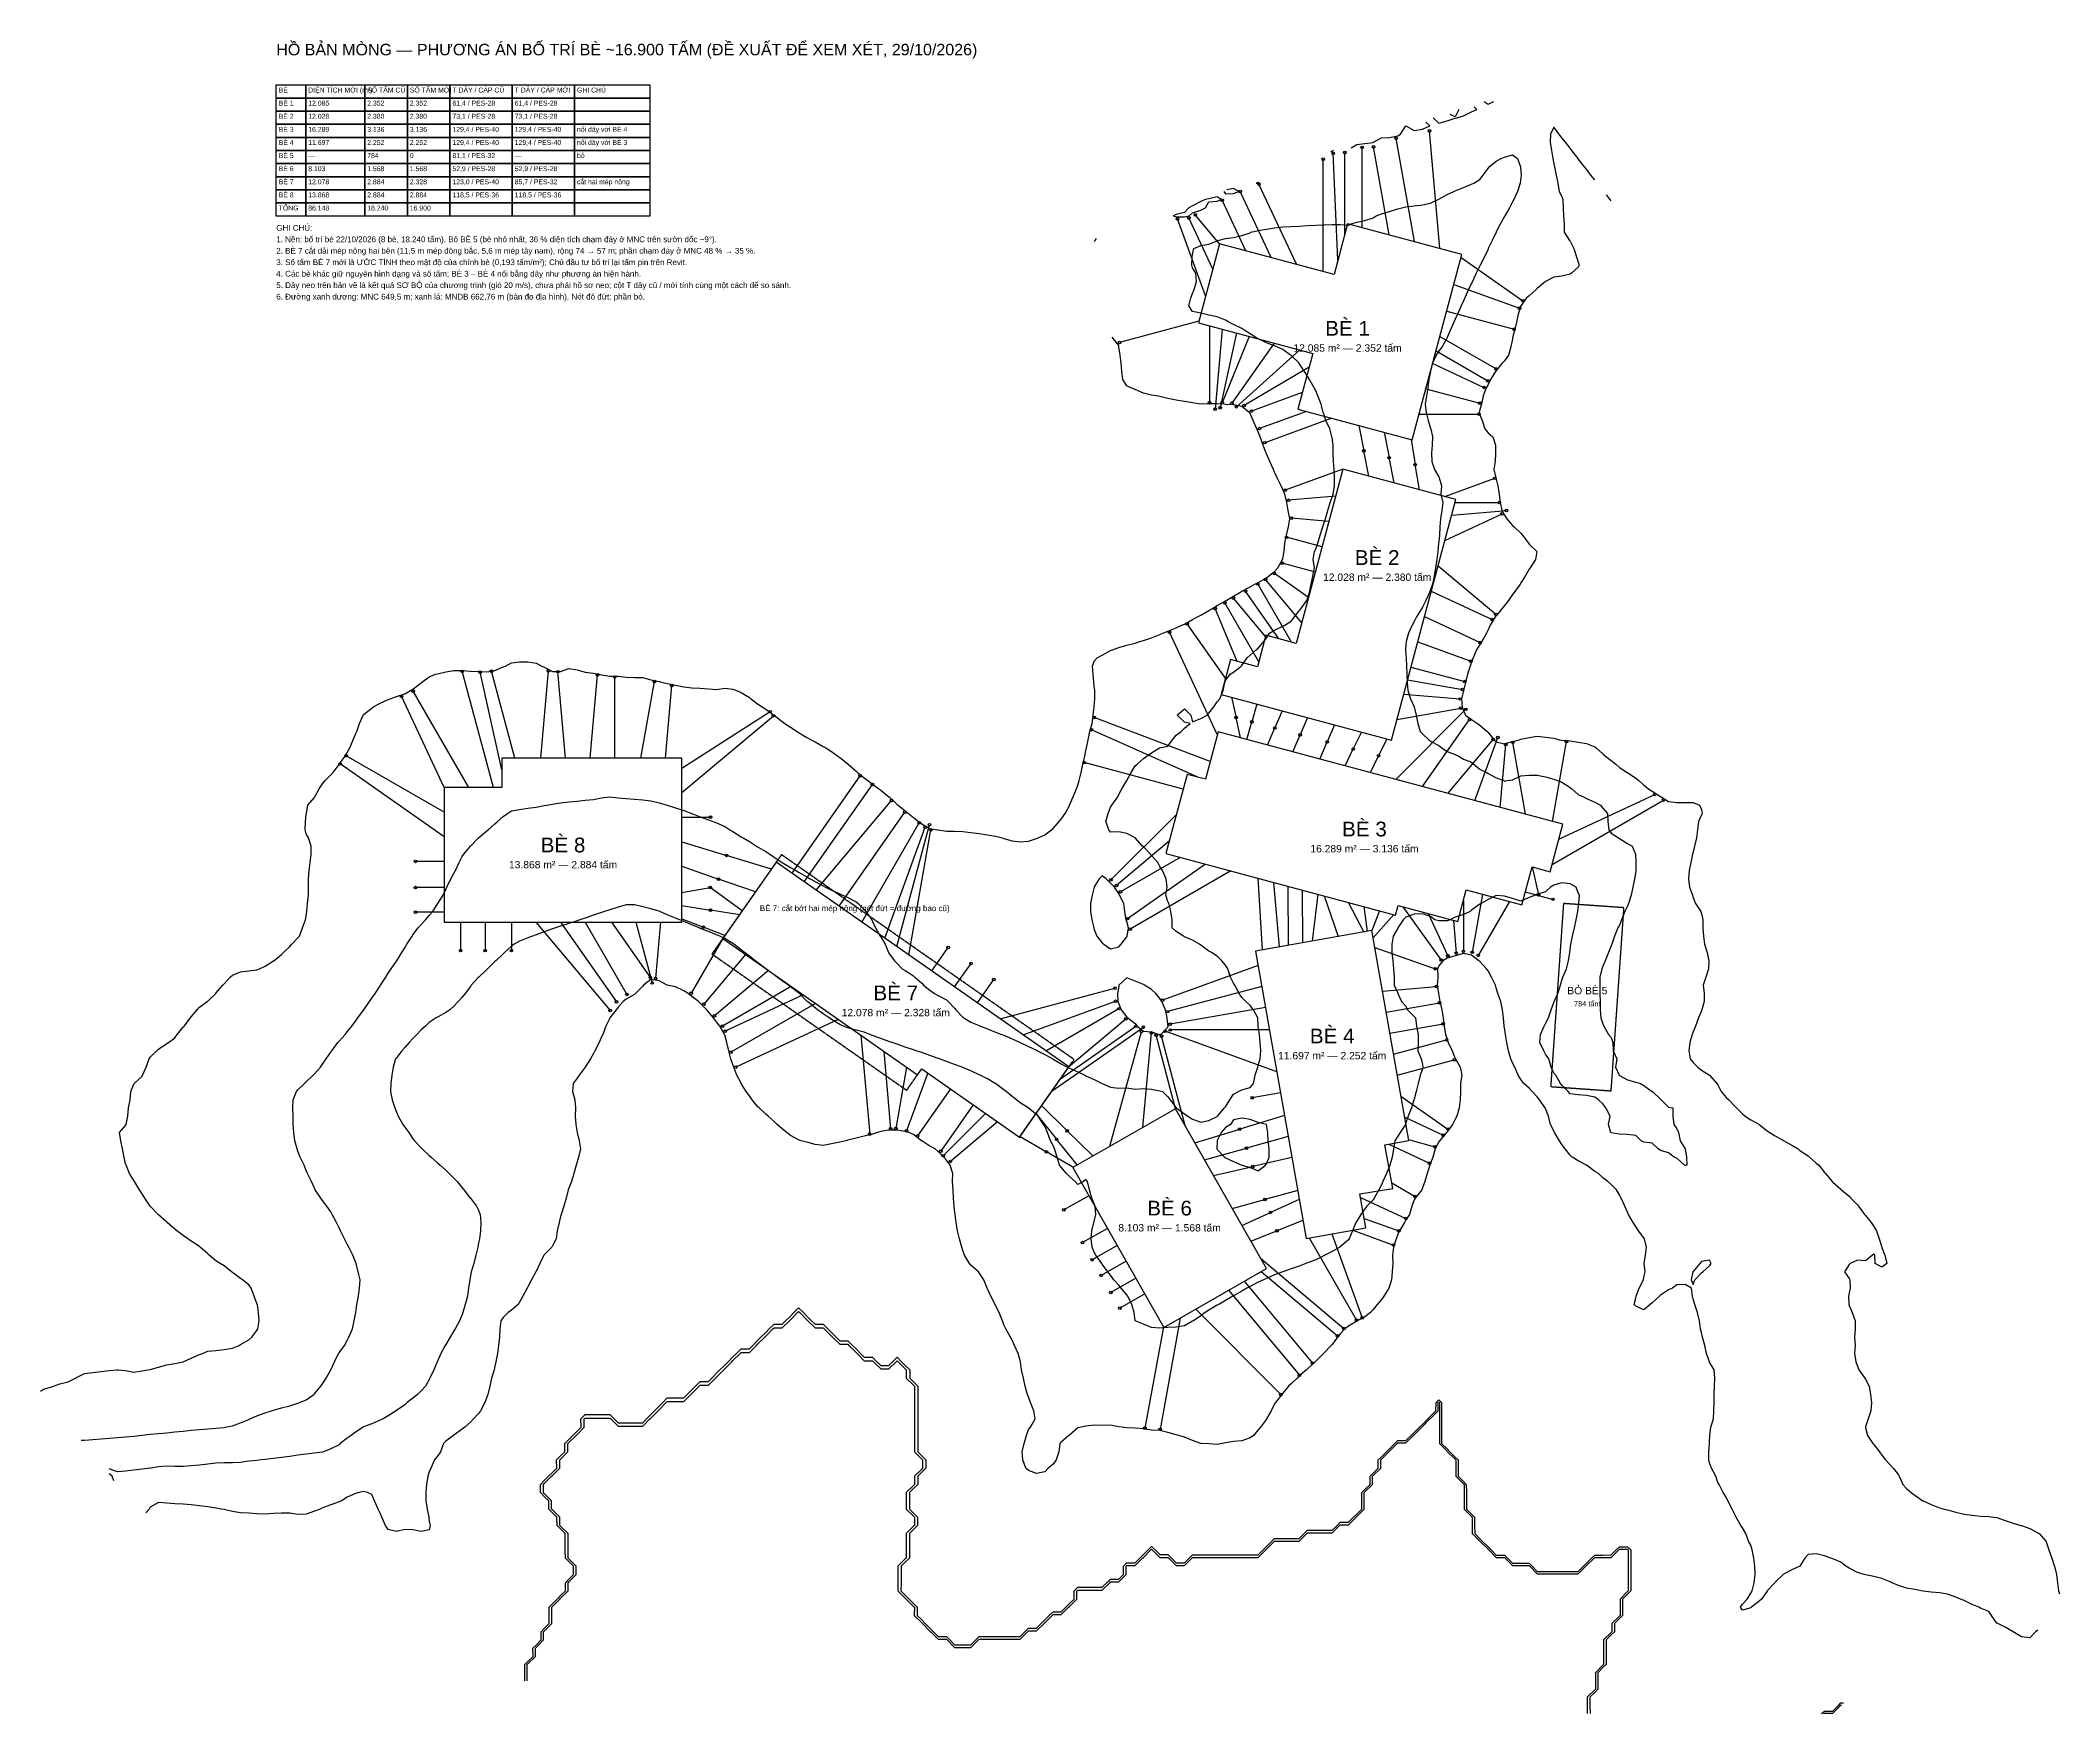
# Model space of a CAD drawing. Header units: millimetres. Extents: x -843915 to 388139, y -294015 to 727216.
import ezdxf
from ezdxf.enums import TextEntityAlignment as Align

# ---------------------------------------------------------------- set-up
doc = ezdxf.new("R2010")
doc.units = ezdxf.units.MM
doc.linetypes.add('DASHED', pattern=[1.524, 1.27, -0.254])
for name, color, linetype in [('BE PIN', 4, 'CONTINUOUS'), ('BE PIN - TEN', 7, 'CONTINUOUS'), ('DAY NEO BO (SO BO)', 8, 'CONTINUOUS'), ('DAY NEO DAY (SO BO)', 6, 'CONTINUOUS'), ('DAY NOI BE (SO BO)', 2, 'CONTINUOUS'), ('GHI CHU', 7, 'CONTINUOUS'), ('MNC 649.5', 5, 'CONTINUOUS'), ('MNDB 662.76', 3, 'CONTINUOUS'), ('PHAN BO', 1, 'DASHED')]:
    doc.layers.add(name, color=color, linetype=linetype)
doc.styles.add('VN', font='arial.ttf')

msp = doc.modelspace()

# ---------------------------------------------------------------- linework, layer by layer
at = {"layer": 'BE PIN'}
for points in [[(-124433, 603126), (-137374, 554830), (-67541, 536118), (-76651, 502121), (-6839, 483415), (23495, 596621), (-46317, 615327), (-54600, 584415)], [(-49147, 465447), (-77617, 359195), (-96189, 364172), (-101365, 344853), (-117849, 349270), (-123543, 328019), (-19570, 300160), (19771, 446981)], [(-157146, 230908), (-17079, 193377), (-15527, 199172), (20902, 189411), (26079, 208730), (60021, 199635), (66233, 222817), (77341, 219841), (85106, 248818), (-125333, 305205), (-133097, 276228), (-144205, 279204)], [(-597517, 271128), (-597517, 189128), (-452509, 189128), (-452509, 289128), (-562377, 289128), (-562377, 271128)], [(-427578, 179048), (-308757, 95849), (-306176, 99535), (-246460, 57721), (-216393, 100660), (-394931, 225673)], [(-31433, 183873), (-102491, 171344), (-71582, -3952), (-35130, 2476), (-38902, 23161), (-18753, 26565), (-23489, 53234), (-8969, 55750)], [(-151337, 75045), (-214036, 39337), (-158452, -58308), (-95801, -22311)]]:
    msp.add_lwpolyline(points, close=True, dxfattribs=at)
at = {"layer": 'DAY NEO BO (SO BO)'}
for p, q in [((-5510, 604390), (-16660, 667410)), ((9940, 600250), (3660, 671980)), ((-61130, 586160), (-61130, 654660)), ((-52210, 593340), (-55040, 658280)), ((-48070, 608800), (-48070, 658800)), ((-37390, 612940), (-37390, 661940)), ((-20970, 608540), (-30430, 662210)), ((-108460, 598850), (-122830, 629670)), ((-93000, 594700), (-111810, 635030)), ((-77550, 590560), (-100370, 639500)), ((-132970, 571250), (-150070, 618230)), ((-128570, 587670), (-143150, 618940)), ((-124430, 603130), (-139220, 620750)), ((22990, 594720), (60670, 568330)), ((18590, 578300), (58530, 563760)), ((-137120, 555800), (-185420, 542860)), ((14190, 561880), (55240, 550880)), ((-130610, 553020), (-130610, 506020)), ((-122880, 550950), (-127170, 502140)), ((-114190, 548620), (-124110, 502960)), ((-106460, 546550), (-122880, 505950)), ((-91010, 542410), (-116920, 505730)), ((10040, 546420), (44260, 526690)), ((-75550, 538270), (-114190, 503620)), ((5640, 530000), (36910, 515420)), ((7720, 537730), (39330, 519480)), ((-69790, 527710), (-109480, 504320)), ((-73940, 512260), (-104950, 500980)), ((1500, 514550), (34340, 505750)), ((-71330, 500700), (-99990, 490270)), ((-55880, 496550), (-96760, 481680)), ((-2640, 499090), (33860, 499110)), ((-49150, 465450), (-84390, 452630)), ((12950, 448810), (43490, 459920)), ((-53550, 449030), (-82440, 446510)), ((19270, 445110), (46270, 445110)), ((-57690, 433570), (-80600, 435580)), ((13060, 421930), (47950, 438200)), ((17200, 437380), (50570, 440320)), ((-61830, 418120), (-83560, 423950)), ((-65970, 402660), (-86250, 408100)), ((-80510, 359970), (-101030, 395470)), ((-74250, 371750), (-96430, 398180)), ((-70110, 387210), (-91000, 401840)), ((8920, 406470), (44170, 376920)), ((-100530, 347970), (-121270, 383920)), ((-96390, 363430), (-116010, 386790)), ((-88240, 362040), (-108600, 391120)), ((4780, 391020), (41940, 373690)), ((-120880, 337960), (-144110, 371140)), ((-113700, 348160), (-127090, 380500)), ((640, 375570), (34630, 359720)), ((-125790, 303490), (-154950, 366020)), ((-3510, 360110), (28910, 348310)), ((-567500, 271130), (-586520, 342130)), ((-562380, 282000), (-575560, 341560)), ((-554500, 289130), (-568740, 342260)), ((-538500, 289130), (-533840, 342430)), ((-523500, 289130), (-528120, 341930)), ((-508500, 289130), (-504060, 339940)), ((-493500, 289130), (-493500, 338630)), ((-477500, 289130), (-469250, 335910)), ((-462500, 289130), (-458620, 333460)), ((-9720, 336930), (23760, 331030)), ((-7650, 344660), (25190, 335860)), ((-597520, 271130), (-623510, 326870)), ((-582500, 271130), (-616500, 330020)), ((-12050, 328240), (22320, 325240)), ((-452510, 283120), (-398530, 317510)), ((-452510, 268120), (-396590, 315040)), ((-130190, 287070), (-200940, 313940)), ((-16930, 276160), (25850, 318940)), ((-16190, 312780), (22710, 319640)), ((-510, 271760), (28170, 312710)), ((-137710, 277460), (-202640, 306480)), ((14940, 267620), (42580, 300560)), ((31360, 263220), (45390, 301750)), ((46820, 259080), (50180, 297430)), ((62270, 254940), (54550, 298760)), ((78690, 250540), (87290, 299290)), ((-597520, 241130), (-661000, 285580)), ((-597520, 256130), (-657280, 290630)), ((-146610, 270240), (-206980, 286420)), ((-385240, 218890), (-343670, 278290)), ((-377870, 213730), (-336270, 273110)), ((-370500, 208570), (-324530, 263330)), ((78540, 224320), (146520, 263570)), ((82680, 239780), (141140, 267040)), ((-356570, 198810), (-316450, 256170)), ((-342650, 189060), (-307650, 249680)), ((-328720, 179310), (-304100, 246970)), ((-321350, 174150), (-301420, 248530)), ((-150750, 254790), (-190710, 214840)), ((-313980, 168990), (-300500, 245310)), ((-155150, 238370), (-187330, 211380)), ((-148450, 228580), (-184820, 207580)), ((-133000, 224440), (-180510, 191170)), ((-117540, 220300), (-179030, 184800)), ((-12640, 198400), (10720, 165930)), ((24340, 202240), (24320, 171240)), ((36010, 206070), (29760, 170620)), ((52430, 201670), (33430, 168760)), ((-541520, 189130), (-496200, 135120)), ((-526520, 189130), (-492390, 140390)), ((-511520, 189130), (-486020, 144960)), ((-495520, 189130), (-471720, 155140)), ((-480520, 189130), (-470560, 151940)), ((-465520, 189130), (-468530, 154760)), ((2820, 194260), (14870, 168430)), ((18270, 190120), (20010, 170200)), ((-427580, 179050), (-446830, 145710)), ((-29610, 173500), (7200, 160620)), ((-413650, 169300), (-439040, 139040)), ((-100950, 162630), (-159210, 141420)), ((-399730, 159550), (-432660, 131890)), ((-385800, 149800), (-427800, 125550)), ((-258270, 129990), (-188240, 148770)), ((-98700, 149830), (-156170, 134420)), ((-24950, 146910), (7930, 149750)), ((-378430, 144630), (-426020, 122460)), ((-371060, 139470), (-422580, 109710)), ((-244350, 120230), (-187970, 140750)), ((-230420, 110480), (-185830, 136250)), ((-96440, 137030), (-154540, 126780)), ((-22710, 134100), (9790, 139810)), ((-357130, 129720), (-419670, 100580)), ((-226640, 86020), (-170930, 125010)), ((-221480, 93390), (-175600, 125500)), ((-216500, 100730), (-181650, 129980)), ((-94010, 123240), (-154510, 123230)), ((-20460, 121300), (12050, 126990)), ((-343210, 119970), (-337910, 59700)), ((-191310, 52280), (-172120, 122200)), ((-171320, 63660), (-165920, 121410)), ((-151340, 75050), (-163120, 120030)), ((-145470, 64750), (-159790, 119400)), ((-89490, 97640), (-157620, 122440)), ((-18220, 108490), (14140, 117140)), ((-329280, 110220), (-325140, 62900)), ((-315350, 100470), (-321950, 63050)), ((-15970, 95690), (18810, 104970)), ((-302530, 96980), (-315370, 61750)), ((-288610, 87230), (-308690, 58570)), ((-274680, 77480), (-294480, 49220)), ((-13730, 82880), (14930, 62790)), ((-267310, 72320), (-293130, 46520)), ((-259940, 67160), (-288670, 43050)), ((-11480, 70080), (12070, 59070)), ((-21240, 53620), (3650, 41930)), ((-9060, 56290), (6870, 52000)), ((-19340, 29880), (-5040, 21650)), ((-38510, 21000), (-10790, 8270)), ((-43170, 1060), (-18270, -8020)), ((-36180, 8210), (-14990, 640)), ((-69760, -3630), (-40790, -53880)), ((-55980, -1200), (-37340, -52410)), ((-99380, -16030), (-48660, -59040)), ((-99070, -24190), (-52420, -63490)), ((-119010, -35650), (-75720, -87440)), ((-109470, -30170), (-67780, -80040)), ((-138950, -47100), (-87090, -99190)), ((-158700, -57860), (-170010, -119840)), ((-148490, -52580), (-160620, -120510))]:
    msp.add_line(p, q, dxfattribs=at)
for centre in [(-16660, 667410), (3660, 671980), (-61130, 654660), (-55040, 658280), (-48070, 658800), (-37390, 661940), (-30430, 662210), (-122830, 629670), (-111810, 635030), (-100370, 639500), (-150070, 618230), (-143150, 618940), (-139220, 620750), (60670, 568330), (58530, 563760), (-185420, 542860), (55240, 550880), (39330, 519480), (44260, 526690), (-130610, 506020), (-122880, 505950), (-116920, 505730), (34340, 505750), (36910, 515420), (-127170, 502140), (-124110, 502960), (-114190, 503620), (-109480, 504320), (-104950, 500980), (33860, 499110), (-99990, 490270), (-96760, 481680), (43490, 459920), (-84390, 452630), (-82440, 446510), (46270, 445110), (-80600, 435580), (47950, 438200), (50570, 440320), (-83560, 423950), (-86250, 408100), (-101030, 395470), (-96430, 398180), (-91000, 401840), (-121270, 383920), (-116010, 386790), (-108600, 391120), (-144110, 371140), (-127090, 380500), (41940, 373690), (44170, 376920), (-154950, 366020), (34630, 359720), (28910, 348310), (-586520, 342130), (-575560, 341560), (-568740, 342260), (-533840, 342430), (-528120, 341930), (-504060, 339940), (-493500, 338630), (-469250, 335910), (-458620, 333460), (25190, 335860), (-623510, 326870), (-616500, 330020), (22320, 325240), (22710, 319640), (23760, 331030), (-398530, 317510), (-396590, 315040), (-200940, 313940), (25850, 318940), (28170, 312710), (-202640, 306480), (42580, 300560), (45390, 301750), (50180, 297430), (54550, 298760), (87290, 299290), (-661000, 285580), (-657280, 290630), (-206980, 286420), (-343670, 278290), (-336270, 273110), (-324530, 263330), (141140, 267040), (146520, 263570), (-316450, 256170), (-307650, 249680), (-304100, 246970), (-301420, 248530), (-300500, 245310), (-190710, 214840), (-187330, 211380), (-184820, 207580), (-180510, 191170), (-179030, 184800), (7200, 160620), (10720, 165930), (14870, 168430), (20010, 170200), (24320, 171240), (29760, 170620), (33430, 168760), (-471720, 155140), (-470560, 151940), (-468530, 154760), (-188240, 148770), (7930, 149750), (-496200, 135120), (-492390, 140390), (-486020, 144960), (-446830, 145710), (-439040, 139040), (-187970, 140750), (-185830, 136250), (-159210, 141420), (9790, 139810), (-432660, 131890), (-427800, 125550), (-426020, 122460), (-181650, 129980), (-175600, 125500), (-170930, 125010), (-157620, 122440), (-156170, 134420), (-154540, 126780), (-154510, 123230), (12050, 126990), (-172120, 122200), (-165920, 121410), (-163120, 120030), (-159790, 119400), (14140, 117140), (-422580, 109710), (-419670, 100580), (18810, 104970), (-325140, 62900), (-321950, 63050), (-315370, 61750), (14930, 62790), (-337910, 59700), (-308690, 58570), (-294480, 49220), (6870, 52000), (12070, 59070), (-293130, 46520), (-288670, 43050), (3650, 41930), (-5040, 21650), (-14990, 640), (-10790, 8270), (-18270, -8020), (-48660, -59040), (-40790, -53880), (-37340, -52410), (-52420, -63490), (-67780, -80040), (-87090, -99190), (-75720, -87440), (-170010, -119840), (-160620, -120510)]:
    msp.add_circle(centre, 800, dxfattribs=at)
at = {"layer": 'DAY NEO DAY (SO BO)'}
for p, q in [((-39460, 492150), (-36440, 476690)), ((-24000, 488010), (-20980, 472550)), ((-7580, 483610), (-5040, 468280)), ((-33420, 461230), (-36440, 476690)), ((-17960, 457090), (-20980, 472550)), ((-2510, 452950), (-5040, 468280)), ((-117070, 326280), (-114330, 313900)), ((-101610, 322140), (-104670, 311320)), ((-111590, 301520), (-114330, 313900)), ((-107730, 300490), (-104670, 311320)), ((-86160, 318000), (-90660, 307560)), ((-70700, 313860), (-75210, 303420)), ((-54280, 309460), (-58790, 299020)), ((-95170, 297120), (-90660, 307560)), ((-79720, 292980), (-75210, 303420)), ((-63300, 288580), (-58790, 299020)), ((-37860, 305060), (-42850, 294750)), ((-22400, 300920), (-27390, 290610)), ((-47840, 284440), (-42850, 294750)), ((-32390, 280300), (-27390, 290610)), ((-452510, 253120), (-435010, 253120)), ((-452510, 238120), (-425200, 229780)), ((-597520, 226130), (-615020, 226130)), ((-452510, 223120), (-430080, 215320)), ((-397900, 221440), (-425200, 229780)), ((66370, 222780), (70160, 205700)), ((-597520, 210130), (-615020, 210130)), ((-452510, 207120), (-435270, 210160)), ((-415680, 196040), (-435270, 210160)), ((-407650, 207510), (-430080, 215320)), ((-452510, 199120), (-434950, 196350)), ((62130, 207500), (79030, 202970)), ((-597520, 195130), (-615020, 195130)), ((-587520, 189130), (-587520, 171630)), ((-572520, 189130), (-572520, 171630)), ((-556520, 189130), (-556520, 171630)), ((-452510, 191120), (-439400, 186010)), ((-426290, 180890), (-439400, 186010)), ((-417400, 193580), (-434950, 196350)), ((-300050, 159240), (-290010, 173570)), ((-286130, 149490), (-276090, 163820)), ((-272200, 139740), (-262160, 154070)), ((-232950, 77010), (-217340, 61680)), ((-87240, 84830), (-104470, 81790)), ((-236400, 72090), (-223850, 56500)), ((-201740, 46340), (-217340, 61680)), ((-139520, 54330), (-112160, 62690)), ((-84810, 71050), (-112160, 62690)), ((-246150, 58170), (-230020, 48790)), ((-211300, 40900), (-223850, 56500)), ((-133570, 43910), (-108060, 51080)), ((-82550, 58240), (-108060, 51080)), ((-213900, 39410), (-230020, 48790)), ((-128120, 34350), (-104210, 39890)), ((-80290, 45440), (-104210, 39890)), ((-76730, 25250), (-96730, 19810)), ((-204220, 22090), (-219430, 13430)), ((-116730, 14370), (-96730, 19810)), ((-75780, 19840), (-93280, 11900)), ((-192840, 2100), (-208050, -6560)), ((-110780, 3950), (-93280, 11900)), ((-105330, -5610), (-89540, 650)), ((-73520, 7030), (-89540, 650)), ((-186900, -8330), (-202110, -16980)), ((-181460, -17890), (-196670, -26540)), ((-175530, -28320), (-190730, -36970)), ((-170080, -37880), (-185290, -46530))]:
    msp.add_line(p, q, dxfattribs=at)
for centre in [(-36440, 476690), (-36440, 476690), (-20980, 472550), (-20980, 472550), (-5040, 468280), (-5040, 468280), (-114330, 313900), (-114330, 313900), (-104670, 311320), (-104670, 311320), (-90660, 307560), (-90660, 307560), (-75210, 303420), (-75210, 303420), (-58790, 299020), (-58790, 299020), (-42850, 294750), (-42850, 294750), (-27390, 290610), (-27390, 290610), (-435010, 253120), (-615020, 226130), (-425200, 229780), (-425200, 229780), (-615020, 210130), (-435270, 210160), (-435270, 210160), (-430080, 215320), (-430080, 215320), (-434950, 196350), (-434950, 196350), (70160, 205700), (79030, 202970), (-615020, 195130), (-439400, 186010), (-439400, 186010), (-290010, 173570), (-587520, 171630), (-572520, 171630), (-556520, 171630), (-276090, 163820), (-262160, 154070), (-104470, 81790), (-217340, 61680), (-217340, 61680), (-112160, 62690), (-112160, 62690), (-230020, 48790), (-230020, 48790), (-223850, 56500), (-223850, 56500), (-108060, 51080), (-108060, 51080), (-104210, 39890), (-104210, 39890), (-219430, 13430), (-96730, 19810), (-96730, 19810), (-93280, 11900), (-93280, 11900), (-89540, 650), (-89540, 650), (-208050, -6560), (-202110, -16980), (-196670, -26540), (-190730, -36970), (-185290, -46530)]:
    msp.add_circle(centre, 800, dxfattribs=at)
at = {"layer": 'DAY NOI BE (SO BO)'}
for p, q in [((-101120, 215900), (-98400, 172070)), ((-91460, 213310), (-88060, 173890)), ((-82770, 210980), (-82640, 174840)), ((-74080, 208650), (-73780, 176410)), ((-64420, 206060), (-67870, 177450)), ((-60550, 205030), (-52110, 180230)), ((-46060, 201140), (-36360, 183000)), ((-36410, 198560), (-34390, 183350)), ((-26750, 195970), (-31430, 183870)), ((-18050, 193640), (-30650, 179410))]:
    msp.add_line(p, q, dxfattribs=at)
at = {"layer": 'GHI CHU'}
for points in [[(-700000, 700000), (-682000, 700000), (-682000, 692000), (-700000, 692000)], [(-700000, 692000), (-682000, 692000), (-682000, 684000), (-700000, 684000)], [(-682000, 700000), (-646000, 700000), (-646000, 692000), (-682000, 692000)], [(-682000, 692000), (-646000, 692000), (-646000, 684000), (-682000, 684000)], [(-646000, 700000), (-620000, 700000), (-620000, 692000), (-646000, 692000)], [(-646000, 692000), (-620000, 692000), (-620000, 684000), (-646000, 684000)], [(-620000, 700000), (-594000, 700000), (-594000, 692000), (-620000, 692000)], [(-620000, 692000), (-594000, 692000), (-594000, 684000), (-620000, 684000)], [(-594000, 700000), (-556000, 700000), (-556000, 692000), (-594000, 692000)], [(-594000, 692000), (-556000, 692000), (-556000, 684000), (-594000, 684000)], [(-556000, 700000), (-518000, 700000), (-518000, 692000), (-556000, 692000)], [(-556000, 692000), (-518000, 692000), (-518000, 684000), (-556000, 684000)], [(-518000, 700000), (-472000, 700000), (-472000, 692000), (-518000, 692000)], [(-518000, 692000), (-472000, 692000), (-472000, 684000), (-518000, 684000)], [(-700000, 684000), (-682000, 684000), (-682000, 676000), (-700000, 676000)], [(-682000, 684000), (-646000, 684000), (-646000, 676000), (-682000, 676000)], [(-646000, 684000), (-620000, 684000), (-620000, 676000), (-646000, 676000)], [(-620000, 684000), (-594000, 684000), (-594000, 676000), (-620000, 676000)], [(-594000, 684000), (-556000, 684000), (-556000, 676000), (-594000, 676000)], [(-556000, 684000), (-518000, 684000), (-518000, 676000), (-556000, 676000)], [(-518000, 684000), (-472000, 684000), (-472000, 676000), (-518000, 676000)], [(-700000, 676000), (-682000, 676000), (-682000, 668000), (-700000, 668000)], [(-700000, 668000), (-682000, 668000), (-682000, 660000), (-700000, 660000)], [(-682000, 676000), (-646000, 676000), (-646000, 668000), (-682000, 668000)], [(-682000, 668000), (-646000, 668000), (-646000, 660000), (-682000, 660000)], [(-646000, 676000), (-620000, 676000), (-620000, 668000), (-646000, 668000)], [(-646000, 668000), (-620000, 668000), (-620000, 660000), (-646000, 660000)], [(-620000, 676000), (-594000, 676000), (-594000, 668000), (-620000, 668000)], [(-620000, 668000), (-594000, 668000), (-594000, 660000), (-620000, 660000)], [(-594000, 676000), (-556000, 676000), (-556000, 668000), (-594000, 668000)], [(-594000, 668000), (-556000, 668000), (-556000, 660000), (-594000, 660000)], [(-556000, 676000), (-518000, 676000), (-518000, 668000), (-556000, 668000)], [(-556000, 668000), (-518000, 668000), (-518000, 660000), (-556000, 660000)], [(-518000, 676000), (-472000, 676000), (-472000, 668000), (-518000, 668000)], [(-518000, 668000), (-472000, 668000), (-472000, 660000), (-518000, 660000)], [(-700000, 660000), (-682000, 660000), (-682000, 652000), (-700000, 652000)], [(-682000, 660000), (-646000, 660000), (-646000, 652000), (-682000, 652000)], [(-646000, 660000), (-620000, 660000), (-620000, 652000), (-646000, 652000)], [(-620000, 660000), (-594000, 660000), (-594000, 652000), (-620000, 652000)], [(-594000, 660000), (-556000, 660000), (-556000, 652000), (-594000, 652000)], [(-556000, 660000), (-518000, 660000), (-518000, 652000), (-556000, 652000)], [(-518000, 660000), (-472000, 660000), (-472000, 652000), (-518000, 652000)], [(-700000, 652000), (-682000, 652000), (-682000, 644000), (-700000, 644000)], [(-700000, 644000), (-682000, 644000), (-682000, 636000), (-700000, 636000)], [(-682000, 652000), (-646000, 652000), (-646000, 644000), (-682000, 644000)], [(-682000, 644000), (-646000, 644000), (-646000, 636000), (-682000, 636000)], [(-646000, 652000), (-620000, 652000), (-620000, 644000), (-646000, 644000)], [(-646000, 644000), (-620000, 644000), (-620000, 636000), (-646000, 636000)], [(-620000, 652000), (-594000, 652000), (-594000, 644000), (-620000, 644000)], [(-620000, 644000), (-594000, 644000), (-594000, 636000), (-620000, 636000)], [(-594000, 652000), (-556000, 652000), (-556000, 644000), (-594000, 644000)], [(-594000, 644000), (-556000, 644000), (-556000, 636000), (-594000, 636000)], [(-556000, 652000), (-518000, 652000), (-518000, 644000), (-556000, 644000)], [(-556000, 644000), (-518000, 644000), (-518000, 636000), (-556000, 636000)], [(-518000, 652000), (-472000, 652000), (-472000, 644000), (-518000, 644000)], [(-518000, 644000), (-472000, 644000), (-472000, 636000), (-518000, 636000)], [(-700000, 636000), (-682000, 636000), (-682000, 628000), (-700000, 628000)], [(-682000, 636000), (-646000, 636000), (-646000, 628000), (-682000, 628000)], [(-646000, 636000), (-620000, 636000), (-620000, 628000), (-646000, 628000)], [(-620000, 636000), (-594000, 636000), (-594000, 628000), (-620000, 628000)], [(-594000, 636000), (-556000, 636000), (-556000, 628000), (-594000, 628000)], [(-556000, 636000), (-518000, 636000), (-518000, 628000), (-556000, 628000)], [(-518000, 636000), (-472000, 636000), (-472000, 628000), (-518000, 628000)], [(-700000, 628000), (-682000, 628000), (-682000, 620000), (-700000, 620000)], [(-682000, 628000), (-646000, 628000), (-646000, 620000), (-682000, 620000)], [(-646000, 628000), (-620000, 628000), (-620000, 620000), (-646000, 620000)], [(-620000, 628000), (-594000, 628000), (-594000, 620000), (-620000, 620000)], [(-594000, 628000), (-556000, 628000), (-556000, 620000), (-594000, 620000)], [(-556000, 628000), (-518000, 628000), (-518000, 620000), (-556000, 620000)], [(-518000, 628000), (-472000, 628000), (-472000, 620000), (-518000, 620000)]]:
    msp.add_lwpolyline(points, close=True, dxfattribs=at)
at = {"layer": 'MNC 649.5'}
for points in [[(-818961, -127154), (-816931, -127038), (-811923, -126718), (-806915, -126356), (-801908, -125968), (-796900, -125521), (-791892, -125099), (-786885, -124595), (-783546, -124184), (-781877, -123984), (-776869, -123461), (-771862, -123016), (-766854, -122562), (-761846, -122043), (-756838, -121524), (-751831, -121046), (-746823, -120580), (-741815, -120140), (-736808, -119712), (-731800, -119303), (-731132, -119189), (-726792, -118451), (-721785, -116573), (-716777, -114435), (-716205, -114194), (-711769, -112306), (-706762, -110496), (-702909, -109199), (-701754, -108771), (-696746, -107398), (-691738, -106236), (-686731, -104555), (-685820, -104204), (-681723, -102406), (-677010, -99209), (-676715, -98825), (-672838, -94214), (-671708, -92694), (-669482, -89219), (-666700, -84224), (-666700, -84224), (-664460, -79229), (-661996, -74234), (-661692, -73758), (-658294, -69239), (-656685, -66242), (-655612, -64244), (-653404, -59249), (-652368, -54254), (-651677, -50258), (-651498, -49259), (-650783, -44264), (-649751, -39269), (-649266, -34274), (-648873, -29279), (-649935, -24284), (-651241, -19289), (-651677, -18179), (-653346, -14294), (-655774, -9299), (-656685, -7482), (-658278, -4303), (-660782, 692), (-661692, 2508), (-663286, 5687), (-665790, 10682), (-666700, 12219), (-669204, 15677), (-671708, 19135), (-672821, 20672), (-676159, 25667), (-676715, 26777), (-678468, 30662), (-680932, 35657), (-681723, 37530), (-683041, 40652), (-685413, 45647), (-686731, 49215), (-687232, 50642), (-688734, 55637), (-689235, 60632), (-689652, 65627), (-689735, 70622), (-689812, 75617), (-689666, 80612), (-687732, 85607), (-686731, 86760), (-682725, 90602), (-681723, 91494), (-677457, 95597), (-676715, 96396), (-673089, 100592), (-671708, 102329), (-669562, 105587), (-666700, 109750), (-666159, 110582), (-662388, 115577), (-661692, 116358), (-658038, 120572), (-656685, 122133), (-653785, 125567), (-651677, 128527), (-650188, 130562), (-646669, 135372), (-646530, 135557), (-643053, 140552), (-641662, 142724), (-639689, 145547), (-636654, 150088), (-636341, 150542), (-633055, 155537), (-631646, 157903), (-629858, 160532), (-626638, 165264), (-626466, 165527), (-623358, 170522), (-621631, 173297), (-620249, 175517), (-617160, 180512), (-616623, 181301), (-613418, 185507), (-611615, 187648), (-608884, 190502), (-606608, 193131), (-604559, 195498), (-601600, 200136), (-601362, 200493), (-598186, 205488), (-596592, 208984), (-595939, 210483), (-593492, 215478), (-591585, 218808), (-590583, 220473), (-588485, 225468), (-586577, 229100), (-585638, 230463), (-581569, 235458), (-581569, 235458), (-576562, 240453), (-576562, 240453), (-571554, 244782), (-570783, 245448), (-566546, 249111), (-565005, 250443), (-561538, 253440), (-558807, 255438), (-556531, 256907), (-551523, 257788), (-546515, 258560), (-541508, 259258), (-536500, 260155), (-534831, 260433), (-531492, 261020), (-526485, 261902), (-521477, 262536), (-516469, 262811), (-511462, 263430), (-506454, 264001), (-501446, 264952), (-496438, 265428), (-496438, 265428), (-496438, 265428), (-491431, 264994), (-486423, 264559), (-481415, 264125), (-476408, 263690), (-471400, 263039), (-466392, 261795), (-461385, 260433), (-461385, 260433), (-456377, 258768), (-451369, 257254), (-446362, 255438), (-446362, 255438), (-441354, 253335), (-436346, 251442), (-433485, 250443), (-431338, 249654), (-426331, 247390), (-423144, 245448), (-421323, 244449), (-416315, 241202), (-415063, 240453), (-411308, 238205), (-407070, 235458), (-406300, 234982), (-401292, 232128), (-398788, 230463), (-396285, 228798), (-391277, 225468), (-391277, 225468), (-386269, 222376), (-382931, 220473), (-381262, 219521), (-376254, 216667), (-374167, 215478), (-371246, 213813), (-366238, 211196), (-364873, 210483), (-361231, 208580), (-356223, 206237), (-354554, 205488), (-351215, 203989), (-346208, 201492), (-345029, 200493), (-341200, 196673), (-340246, 195498), (-336628, 190502), (-336192, 189392), (-334440, 185507), (-331435, 180512), (-331185, 180058), (-328403, 175517), (-326440, 170522), (-326177, 170068), (-322838, 165527), (-321169, 163862), (-318039, 160532), (-316162, 159462), (-311154, 156182), (-310412, 155537), (-306146, 151708), (-304978, 150542), (-301138, 147597), (-298277, 145547), (-296131, 144324), (-291123, 141551), (-290122, 140552), (-286115, 136643), (-285321, 135557), (-281108, 131070), (-280482, 130562), (-276100, 128065), (-271092, 125916), (-270209, 125567), (-266085, 123922), (-261077, 121966), (-257435, 120572), (-256069, 120043), (-251062, 117837), (-246182, 115577), (-246054, 115517), (-241046, 113170), (-236038, 110823), (-235550, 110582), (-231031, 108300), (-226241, 105587), (-226023, 105468), (-221015, 102614), (-217393, 100592), (-216008, 99936), (-211000, 97595), (-206645, 95597), (-205992, 95297), (-200985, 92926), (-196081, 90602), (-195977, 90559), (-190969, 88358), (-185962, 87748), (-180954, 87954), (-175946, 87046), (-170938, 87474), (-165931, 87153), (-160923, 86083), (-159342, 85607), (-155915, 82478), (-154600, 80612), (-150908, 75617), (-150908, 75617), (-145900, 71962), (-143754, 70622), (-140892, 68743), (-135885, 66974), (-130877, 67953), (-125869, 70334), (-125586, 70622), (-121472, 75617), (-120862, 76351), (-118172, 80612), (-115854, 84130), (-112849, 85607), (-110846, 86635), (-105838, 88176), (-103762, 90602), (-102728, 95597), (-101089, 100592), (-100831, 101553), (-99636, 105587), (-99162, 110582), (-99650, 115577), (-100024, 120572), (-100831, 125317), (-100870, 125567), (-100995, 130562), (-103790, 135557), (-105838, 138241), (-108383, 140552), (-110846, 143092), (-112496, 145547), (-115190, 150542), (-115854, 151767), (-117675, 155537), (-119408, 160532), (-120862, 162743), (-123044, 165527), (-125869, 168382), (-129312, 170522), (-130877, 171384), (-135885, 174962), (-136692, 175517), (-140892, 177968), (-145900, 180058), (-146519, 180512), (-150908, 183315), (-153412, 185507), (-153352, 190502), (-154068, 195498), (-155421, 200493), (-155915, 201594), (-157263, 205488), (-156443, 210483), (-157102, 215478), (-159272, 220473), (-160923, 223079), (-162169, 225468), (-165931, 229634), (-166665, 230463), (-170938, 234944), (-171364, 235458), (-175916, 240453), (-175946, 240481), (-180954, 243102), (-185962, 244144), (-190969, 244033), (-192018, 245448), (-193826, 250443), (-192370, 255438), (-190969, 259247), (-190214, 260433), (-186592, 265428), (-185962, 267010), (-184025, 270423), (-180993, 275418), (-180954, 275509), (-178403, 280413), (-175946, 284536), (-174749, 285408), (-170938, 288904), (-168792, 290403), (-165931, 292484), (-161096, 295398), (-160923, 295479), (-155915, 296519), (-153197, 300393), (-150908, 303197), (-147927, 305388), (-145900, 307363), (-142283, 310383), (-145900, 311042), (-150360, 315378), (-145900, 319243), (-141917, 315378), (-140892, 311308), (-135885, 313265), (-132086, 315378), (-130877, 316584), (-127978, 320373), (-125869, 323447), (-124254, 325368), (-122190, 330363), (-121268, 335358), (-120862, 336607), (-118045, 340353), (-115854, 341602), (-111180, 345348), (-110846, 345681), (-107560, 350343), (-105838, 352008), (-102040, 355338), (-100831, 356310), (-97492, 360333), (-95823, 362433), (-93878, 365328), (-90815, 367295), (-85808, 369699), (-84695, 370323), (-80800, 372821), (-78654, 375318), (-75792, 378999), (-74749, 380313), (-71164, 385308), (-70785, 386280), (-69632, 390303), (-68449, 395299), (-67524, 400294), (-66576, 405289), (-67222, 410284), (-66499, 415279), (-65777, 416772), (-64447, 420274), (-63031, 425269), (-61455, 430264), (-60769, 432340), (-59868, 435259), (-58376, 440254), (-56846, 445249), (-55762, 448506), (-55207, 450244), (-54290, 455239), (-54215, 460234), (-54425, 465229), (-54910, 470224), (-55025, 475219), (-55085, 480214), (-55762, 484755), (-55830, 485209), (-57207, 490204), (-59489, 495199), (-60769, 499243), (-61124, 500194), (-62522, 505189), (-64416, 510184), (-65777, 513386), (-66764, 515179), (-69623, 520174), (-70785, 522172), (-72578, 525169), (-75792, 530051), (-75876, 530164), (-80800, 534918), (-81195, 535159), (-85808, 538521), (-89509, 540154), (-90815, 540766), (-95823, 542543), (-100831, 545036), (-101039, 545149), (-105838, 548095), (-109043, 550144), (-110846, 551393), (-115854, 553777), (-118671, 555139), (-120862, 556538), (-125869, 558405), (-130877, 559558), (-133381, 560134), (-135885, 560734), (-140892, 561671), (-143204, 565129), (-141862, 570124), (-140892, 572730), (-139989, 575119), (-138463, 580114), (-138878, 585109), (-140892, 588352), (-141396, 590104), (-141098, 595100), (-140892, 596610), (-140058, 600095), (-135885, 602006), (-130877, 602790), (-125869, 604807), (-125494, 605090), (-120862, 606240), (-115854, 606906), (-110846, 608087), (-105838, 609852), (-105346, 610085), (-100831, 611186), (-95823, 611996), (-90815, 612801), (-85808, 613458), (-80800, 613658), (-75792, 613814), (-70785, 614144), (-65777, 614455), (-60769, 614684), (-55762, 614901), (-50754, 614930), (-45746, 614445), (-44906, 615080), (-40738, 616261), (-35731, 617211), (-30723, 618906), (-28969, 620075), (-25715, 621262), (-20708, 622740), (-15700, 624454), (-13161, 625070), (-10692, 625601), (-5685, 626272), (-677, 626804), (4331, 627804), (8993, 630065), (9338, 630266), (14346, 633111), (18457, 635060), (19354, 635476), (24362, 637506), (29369, 639523), (30642, 640055), (34377, 642393), (36429, 645050), (39385, 649046), (40117, 650045), (44392, 653541), (47479, 655040), (49400, 655948), (54408, 657310), (57314, 655040), (59156, 650045), (59415, 647048), (59593, 645050), (59415, 643287), (59035, 640055), (57412, 635060), (55141, 630065), (54408, 628702), (52500, 625070), (49623, 620075), (49400, 619705), (46698, 615080), (44392, 610378), (44255, 610085), (41923, 605090), (39557, 600095), (39385, 599738), (37155, 595100), (34651, 590104), (34377, 589549), (32240, 585109), (29903, 580114), (29369, 578973), (27554, 575119), (25202, 570124), (24362, 568315), (22893, 565129), (20698, 560134), (19354, 557107), (18443, 555139), (16215, 550144), (14346, 545804), (14058, 545149), (11311, 540154), (9338, 537704), (7690, 535159), (5595, 530164), (4331, 525262), (4307, 525169), (3349, 520174), (2569, 515179), (1774, 510184), (1001, 505189), (1671, 500194), (2900, 495199), (4331, 490412), (4392, 490204), (5548, 485209), (5354, 480214), (4855, 475219), (5011, 470224), (6748, 465229), (9338, 460733), (9498, 460234), (10889, 455239), (10597, 450244), (11735, 445249), (11182, 440254), (10317, 435259), (10032, 430264), (9727, 425269), (9338, 421106), (9255, 420274), (8696, 415279), (8142, 410284), (7354, 405289), (6477, 400294), (5479, 395299), (4331, 392012), (3646, 390303), (1531, 385308), (-677, 381293), (-1303, 380313), (-4254, 375318), (-5685, 372530), (-6953, 370323), (-9085, 365328), (-10574, 360333), (-10692, 358668), (-10925, 355338), (-10692, 352008), (-10577, 350343), (-10303, 345348), (-10066, 340353), (-9858, 335358), (-9649, 330363), (-7899, 325368), (-5685, 320489), (-5658, 320373), (-4534, 315378), (-3532, 310383), (-1966, 305388), (-677, 304063), (3285, 300393), (4331, 299415), (9338, 296772), (11172, 295398), (14346, 293195), (19354, 291459), (21471, 290403), (24362, 288470), (29369, 286657), (30744, 285408), (34377, 282513), (38576, 280413), (39385, 279706), (44392, 277101), (48961, 275418), (49400, 275032), (51147, 275418), (54408, 275926), (59415, 278375), (64423, 278828), (69431, 278800), (74438, 277656), (79446, 276274), (81822, 275418), (84454, 274384), (89462, 271292), (90583, 270423), (94469, 267035), (97669, 265428), (99477, 264487), (104485, 262173), (108013, 260433), (109492, 258701), (112219, 255438), (112462, 250443), (113156, 245448), (114500, 243334), (119052, 240453), (119508, 240194), (124515, 237047), (127358, 235458), (129298, 230463), (129490, 225468), (129523, 224469), (129620, 220473), (129523, 219885), (128707, 215478), (127726, 210483), (126662, 205488), (125169, 200493), (124515, 198887), (122943, 195498), (120915, 190502), (119508, 187298), (118635, 185507), (116513, 180512), (114827, 175517), (114500, 174518), (112919, 170522), (110864, 165527), (109492, 162197), (108756, 160532), (107588, 155537), (107517, 150542), (107651, 145547), (107795, 140552), (107710, 135557), (108240, 130562), (109492, 127066), (109985, 125567), (112887, 120572), (114500, 118711), (115598, 115577), (115820, 110582), (117924, 105587), (117196, 100592), (119332, 95597), (119508, 95401), (124515, 92800), (129523, 91467), (132340, 90602), (134531, 89257), (139538, 85719), (139661, 85607), (144546, 81069), (145088, 80612), (149554, 76187), (152214, 75617), (152214, 70622), (152707, 65627), (154562, 62852), (155589, 60632), (156521, 55637), (159569, 50642), (159569, 50642), (160453, 45647), (160748, 40652), (159569, 40478), (159306, 40652), (154562, 44985), (152892, 45647), (149554, 48327), (144546, 49777), (143221, 50642), (139538, 54176), (134531, 54839), (132812, 55637), (129523, 58824), (124515, 59368), (119508, 59570), (114500, 60550), (114348, 60632), (112908, 65627), (113819, 70622), (111267, 75617), (109492, 78114), (106743, 80612), (104485, 82164), (99477, 83290), (94469, 83653), (89462, 84190), (88287, 85607), (84454, 89475), (83658, 90602), (80676, 95597), (79446, 96792), (77808, 100592), (76538, 105587), (74438, 108566), (73423, 110582), (70986, 115577), (71491, 120572), (73654, 125567), (74438, 127249), (76204, 130562), (77803, 135557), (79446, 140060), (79678, 140552), (82002, 145547), (83607, 150542), (84454, 153616), (85113, 155537), (87337, 160532), (88385, 165527), (89236, 170522), (89462, 172339), (90001, 175517), (90979, 180512), (92152, 185507), (93110, 190502), (94131, 195498), (94469, 197768), (94854, 200493), (95128, 205488), (94469, 206838), (93157, 210483), (89462, 212439), (84454, 212966), (79446, 211606), (77594, 210483), (74438, 207537), (69431, 206084), (68377, 205488), (64423, 204144), (59415, 201947), (54408, 203555), (49400, 204929), (44392, 205210), (39385, 202845), (35233, 200493), (34377, 199961), (29369, 196258), (28434, 195498), (24362, 193741), (19354, 192146), (16284, 190502), (14346, 189877), (9338, 189809), (6835, 190502), (4331, 192500), (-677, 194220), (-5685, 193821), (-10692, 192122), (-12473, 190502), (-15677, 185507), (-15700, 185467), (-18555, 180512), (-19378, 175517), (-19354, 170522), (-18740, 165527), (-18304, 160532), (-17962, 155537), (-17807, 150542), (-15700, 145688), (-15641, 145547), (-13502, 140552), (-10692, 137666), (-9684, 135557), (-5685, 131554), (-4786, 130562), (-4312, 125567), (-3269, 120572), (-3165, 115577), (-3448, 110582), (-1354, 105587), (-677, 102181), (-411, 100592), (-677, 99516), (-1993, 95597), (-3266, 90602), (-4402, 85607), (-5685, 80985), (-5797, 80612), (-7282, 75617), (-9253, 70622), (-10692, 66660), (-11035, 65627), (-14137, 60632), (-15700, 58381), (-17492, 55637), (-18334, 50642), (-19188, 45647), (-20536, 40652), (-20708, 40211), (-22541, 35657), (-24881, 30662), (-25715, 28782), (-27262, 25667), (-30012, 20672), (-30723, 19616), (-34548, 15677), (-35731, 14148), (-38272, 10682), (-40738, 6509), (-41187, 5687), (-43312, 692), (-45437, -4303), (-45746, -4845), (-50754, -9086), (-51132, -9299), (-55762, -11902), (-60180, -14294), (-60769, -14650), (-65777, -17088), (-70785, -18923), (-71754, -19289), (-75792, -20830), (-80800, -22640), (-85808, -24284), (-85808, -24284), (-90815, -26210), (-95823, -28533), (-97550, -29279), (-100831, -30762), (-105838, -33258), (-107716, -34274), (-110846, -36090), (-115854, -38996), (-116323, -39269), (-120862, -41902), (-124930, -44264), (-125869, -44809), (-130877, -47686), (-133117, -49259), (-135885, -51132), (-140379, -54254), (-140892, -54587), (-145900, -57346), (-150908, -58146), (-155915, -58437), (-160923, -58694), (-165931, -58261), (-170938, -56394), (-175946, -54321), (-175998, -54254), (-176572, -49259), (-178013, -44264), (-180490, -39269), (-180954, -38436), (-184531, -34274), (-185962, -32551), (-188935, -29279), (-190969, -26455), (-192534, -24284), (-195977, -19705), (-196311, -19289), (-200015, -14294), (-200985, -12296), (-202140, -9299), (-202814, -4303), (-202415, 692), (-201130, 5687), (-200985, 6263), (-199844, 10682), (-200405, 15677), (-200985, 17162), (-202464, 20672), (-203838, 25667), (-205073, 30662), (-205992, 31893), (-207495, 30662), (-211000, 29010), (-212492, 30662), (-216008, 33772), (-217786, 35657), (-221015, 39491), (-222017, 40652), (-223473, 45647), (-225183, 50642), (-226023, 52795), (-227582, 55637), (-229463, 60632), (-231031, 64503), (-231758, 65627), (-235120, 70622), (-236038, 71721), (-241046, 75531), (-241165, 75617), (-246054, 78817), (-248269, 80612), (-251062, 82711), (-254576, 85607), (-256069, 86803), (-261077, 90471), (-261295, 90602), (-266085, 93349), (-270482, 95597), (-271092, 95905), (-276100, 98277), (-281108, 100420), (-281563, 100592), (-286115, 102257), (-291123, 104089), (-295348, 105587), (-296131, 105865), (-301138, 107696), (-306146, 109472), (-309485, 110582), (-311154, 111131), (-316162, 112802), (-321169, 114511), (-324238, 115577), (-326177, 116251), (-331185, 118103), (-336192, 119963), (-337757, 120572), (-341200, 121850), (-346208, 123070), (-351215, 124523), (-353912, 125567), (-356223, 126534), (-361231, 129529), (-362662, 130562), (-366238, 133019), (-369767, 135557), (-371246, 136677), (-375845, 140552), (-376254, 140834), (-380727, 145547), (-381262, 145939), (-386269, 149612), (-387521, 150542), (-391277, 153307), (-394348, 155537), (-396285, 156944), (-401226, 160532), (-401292, 160581), (-406300, 164444), (-407705, 165527), (-411308, 168256), (-414194, 170522), (-416315, 172172), (-420773, 175517), (-421323, 175926), (-426331, 179038), (-429439, 180512), (-431338, 181309), (-436346, 183311), (-441354, 185261), (-441938, 185507), (-446362, 187359), (-451369, 189503), (-453712, 190502), (-456377, 191573), (-461385, 193604), (-465995, 195498), (-466392, 195656), (-471400, 197151), (-476408, 198399), (-481415, 199598), (-486423, 199649), (-491431, 198194), (-496438, 196581), (-499716, 195498), (-501446, 194901), (-506454, 193213), (-511462, 191575), (-514769, 190502), (-516469, 189907), (-521477, 188171), (-526485, 186493), (-529681, 185507), (-531492, 184864), (-536500, 183100), (-541508, 181281), (-543668, 180512), (-546515, 179455), (-551523, 177456), (-554905, 175517), (-556531, 174477), (-560704, 170522), (-561538, 169725), (-565970, 165527), (-566546, 164982), (-571202, 160532), (-571554, 160194), (-576429, 155537), (-576562, 155393), (-580998, 150542), (-581569, 149796), (-584792, 145547), (-586577, 143166), (-588900, 140552), (-591585, 137666), (-593993, 135557), (-596592, 133957), (-601600, 131080), (-602338, 130562), (-606608, 127713), (-608940, 125567), (-611615, 123221), (-614168, 120572), (-616623, 118058), (-618899, 115577), (-621631, 112477), (-623310, 110582), (-626638, 106261), (-627167, 105587), (-628689, 100592), (-629463, 95597), (-630022, 90602), (-630257, 85607), (-629373, 80612), (-627654, 75617), (-626638, 73076), (-625615, 70622), (-622799, 65627), (-621631, 63981), (-619059, 60632), (-616623, 56723), (-615739, 55637), (-611615, 51211), (-610962, 50642), (-606608, 46646), (-605487, 45647), (-601600, 42089), (-600007, 40652), (-596592, 37573), (-594589, 35657), (-591585, 32702), (-589674, 30662), (-586577, 26935), (-585523, 25667), (-581694, 20672), (-581569, 20516), (-577829, 15677), (-576562, 13293), (-575560, 10682), (-575163, 5687), (-575438, 692), (-576037, -4303), (-576562, -6593), (-577087, -9299), (-578155, -14294), (-579492, -19289), (-581158, -24284), (-581569, -26681), (-581971, -29279), (-582625, -34274), (-583248, -39269), (-584629, -44264), (-586126, -49259), (-586577, -50411), (-588223, -54254), (-590889, -59249), (-591585, -60405), (-593844, -64244), (-596592, -68669), (-596960, -69239), (-599476, -74234), (-601600, -78882), (-601767, -79229), (-603901, -84224), (-606193, -89219), (-606608, -90127), (-608899, -94214), (-611615, -97094), (-613815, -99209), (-616623, -101532), (-620044, -104204), (-621631, -105453), (-626638, -109083), (-626798, -109199), (-631646, -112229), (-634789, -114194), (-636654, -114982), (-641662, -117067), (-646669, -118948), (-647011, -119189), (-651677, -122280), (-654325, -124184), (-656685, -125831), (-660927, -129179), (-661692, -129869), (-666700, -132485), (-671089, -134174), (-671708, -134413), (-676715, -135021), (-681723, -135711), (-686731, -136351), (-691738, -136992), (-696746, -137610), (-701754, -138247), (-706762, -138883), (-709134, -139169), (-711769, -139481), (-716777, -140031), (-721785, -140793), (-726792, -140969), (-731800, -140881), (-736808, -141167), (-741815, -141725), (-746823, -142297), (-751831, -142800), (-756838, -143224), (-761846, -143139), (-766854, -142969), (-771862, -143416), (-776543, -144164), (-776869, -144204), (-781877, -144851), (-786885, -145443), (-791892, -145956), (-796900, -146379), (-801908, -144701)], [(-105838, 39389), (-100831, 37298), (-96472, 40652), (-95823, 41505), (-94086, 45647), (-94081, 50642), (-94703, 55637), (-95076, 60632), (-95823, 65627), (-95823, 65627), (-100831, 66769), (-105838, 68565), (-110846, 69314), (-115854, 68303), (-117831, 65627), (-120862, 63803), (-123430, 60632), (-125869, 55765), (-125923, 55637), (-126145, 50642), (-125869, 50194), (-121377, 45647), (-120862, 45294), (-115854, 42918), (-110846, 40701), (-110638, 40652), (-105838, 39389)], [(-546893, -274035), (-546898, -269040), (-546902, -264045), (-546515, -263655), (-541899, -259050), (-541909, -254055), (-541508, -253643), (-536913, -249060), (-536924, -244065), (-536500, -243629), (-531929, -239070), (-531942, -234075), (-531946, -229080), (-531492, -228625), (-526941, -224085), (-526485, -223629), (-521933, -219090), (-521933, -214095), (-521477, -213639), (-516925, -209100), (-516928, -204104), (-521477, -199567), (-521940, -199109), (-521945, -194114), (-521950, -189119), (-521956, -184124), (-526485, -179607), (-526967, -179129), (-526973, -174134), (-531492, -169626), (-531984, -169139), (-531989, -164144), (-536500, -159644), (-536999, -159149), (-537004, -154154), (-536500, -153643), (-532005, -149159), (-531492, -148639), (-527006, -144164), (-527012, -139169), (-526485, -138634), (-522014, -134174), (-522020, -129179), (-521477, -128628), (-517022, -124184), (-516469, -123622), (-512025, -119189), (-512031, -114194), (-511462, -113615), (-506454, -113611), (-501446, -113607), (-496438, -113603), (-495851, -114194), (-491431, -118603), (-486423, -118601), (-481415, -118599), (-476408, -118596), (-471994, -114194), (-471400, -113590), (-466998, -109199), (-466392, -108583), (-462002, -104204), (-461385, -103579), (-456377, -103578), (-451369, -103577), (-446990, -99209), (-446362, -98574), (-441991, -94214), (-441354, -93575), (-436346, -93578), (-431976, -89219), (-431338, -88582), (-426969, -84224), (-426331, -83586), (-421963, -79229), (-421323, -78591), (-416955, -74234), (-416315, -73595), (-411308, -73597), (-406938, -69239), (-406300, -68601), (-401932, -64244), (-401292, -63604), (-396926, -59249), (-396285, -58612), (-391277, -58614), (-386905, -54254), (-386269, -53616), (-381900, -49259), (-381262, -48621), (-380627, -49259), (-376254, -53620), (-375625, -54254), (-371246, -58621), (-366238, -58623), (-365614, -59249), (-361231, -63621), (-360612, -64244), (-356223, -68622), (-351215, -68624), (-350604, -69239), (-346208, -73624), (-345602, -74234), (-341200, -78624), (-336192, -78626), (-335593, -79229), (-331185, -83626), (-326177, -83628), (-321766, -79229), (-321169, -78632), (-320576, -79229), (-316162, -83632), (-315573, -84224), (-315576, -89219), (-311154, -93630), (-310573, -94214), (-310576, -99209), (-310579, -104204), (-310582, -109199), (-310585, -114194), (-310587, -119189), (-310589, -124184), (-310591, -129179), (-310593, -134174), (-306146, -138610), (-305589, -139169), (-305591, -144164), (-306146, -144718), (-310599, -149159), (-310601, -154154), (-311154, -154705), (-315609, -159149), (-315611, -164144), (-315613, -169139), (-311154, -173587), (-310609, -174134), (-310611, -179129), (-311154, -179671), (-315619, -184124), (-315621, -189119), (-315623, -194114), (-315626, -199109), (-316162, -199635), (-320643, -204104), (-320649, -209100), (-320653, -214095), (-320659, -219090), (-316162, -223576), (-315656, -224085), (-311154, -228575), (-310659, -229080), (-310669, -234075), (-306146, -238586), (-305669, -239070), (-301138, -243589), (-300669, -244065), (-296131, -248592), (-291123, -248591), (-290660, -249060), (-286115, -253593), (-281108, -253592), (-276100, -253591), (-271558, -249060), (-271092, -248586), (-266085, -248584), (-261077, -248583), (-256069, -248582), (-251062, -248581), (-246054, -248579), (-241528, -244065), (-241046, -243574), (-236038, -243572), (-231524, -239070), (-231031, -238566), (-226528, -234075), (-226023, -233576), (-221015, -233578), (-216506, -229080), (-216008, -228593), (-211488, -224085), (-211485, -219090), (-211000, -218610), (-205992, -218611), (-200985, -218612), (-195977, -218613), (-191447, -214095), (-190969, -213621), (-185962, -213622), (-181428, -209100), (-181426, -204104), (-180954, -203635), (-175946, -203636), (-171408, -199109), (-170938, -198644), (-166398, -194114), (-165931, -193651), (-165466, -194114), (-160923, -198646), (-155915, -198647), (-155451, -199109), (-150908, -203641), (-145900, -203642), (-141356, -199109), (-140892, -198650), (-135885, -198651), (-130877, -198652), (-125869, -198652), (-120862, -198653), (-115854, -198654), (-110846, -198655), (-105838, -198656), (-100831, -198657), (-96277, -194114), (-95823, -193664), (-91267, -189119), (-90815, -188671), (-85808, -188672), (-80800, -188674), (-75792, -188675), (-71230, -184124), (-70785, -183684), (-65777, -183685), (-60769, -183686), (-55762, -183688), (-51192, -179129), (-50754, -178697), (-45746, -178698), (-41171, -174134), (-40738, -173709), (-36157, -169139), (-36154, -164144), (-36153, -159149), (-35731, -158735), (-31139, -154154), (-31137, -149159), (-30723, -148751), (-26125, -144164), (-26121, -139169), (-25715, -138770), (-21108, -134174), (-20708, -133780), (-16095, -129179), (-15700, -128790), (-10692, -128793), (-6072, -124184), (-5685, -123803), (-1059, -119189), (-677, -118813), (3954, -114194), (4331, -113822), (8965, -109199), (8967, -104204), (9338, -103836), (9706, -104204), (9707, -109199), (9709, -114194), (9711, -119189), (9713, -124184), (9716, -129179), (14346, -133797), (14724, -134174), (19354, -138792), (19732, -139169), (19735, -144164), (19739, -149159), (24362, -153770), (24747, -154154), (24751, -159149), (24756, -164144), (24762, -169139), (29369, -173735), (29770, -174134), (29772, -179129), (29774, -184124), (34377, -188715), (34783, -189119), (39385, -193710), (39791, -194114), (44392, -198704), (49400, -198706), (49805, -199109), (54408, -203700), (59415, -203702), (64423, -203704), (64825, -204104), (69431, -208698), (74438, -208700), (79446, -208701), (84454, -208695), (89462, -208692), (94469, -208690), (99066, -204104), (99477, -203694), (104073, -199109), (104485, -198698), (109492, -198695), (114500, -198692), (119090, -194114), (119508, -193699), (124515, -193700), (124933, -194114), (124937, -199109), (124941, -204104), (124943, -209100), (124943, -214095), (124944, -219090), (124515, -219516), (119936, -224085), (119938, -229080), (119941, -234075), (119508, -234507), (114933, -239070), (114933, -244065), (114500, -244492), (109921, -249060), (109922, -254055), (109914, -259050), (109907, -264045), (109492, -264463), (104904, -269040), (104906, -274035), (104919, -279030), (104485, -279466), (99914, -284025), (99922, -289020), (99950, -294015)], [(244288, -294015), (244700, -293675), (249708, -293670), (254369, -289020), (254715, -288675), (255064, -288672)]]:
    msp.add_lwpolyline(points, dxfattribs=at)
at = {"layer": 'MNDB 662.76'}
for points in [[(36960, 690005), (39385, 688306), (42903, 690005)], [(5962, 680015), (9338, 676752), (14346, 678128), (19354, 679717), (20418, 680015), (24362, 681259), (29369, 683577), (32597, 685010), (30964, 686601)], [(21504, 685010), (19354, 680546), (16213, 681877)], [(-44111, 661666), (-40738, 663571), (-35731, 664190), (-30723, 664795), (-30473, 665030), (-25715, 667821), (-20708, 667966), (-15700, 669050), (-13958, 670025), (-10692, 675020)], [(-10692, 675020), (-5685, 672181), (-677, 673000), (3913, 675020), (1509, 677200)], [(104485, 642110), (102195, 645050), (99477, 648539), (98300, 650045), (94469, 654944), (94395, 655040), (90504, 660035), (89462, 661373), (86603, 665030), (84454, 667778), (82704, 670025), (79446, 674207), (77566, 670025), (77274, 665030), (78058, 660035), (78819, 655040), (79446, 651956), (79853, 650045), (80872, 645050), (81985, 640055), (82872, 635060), (84454, 631851), (85120, 630065), (85225, 625070), (85414, 620075), (85886, 615080), (85756, 610085), (89100, 605090), (89462, 604704), (91682, 600095), (93371, 595100), (94469, 591925), (95054, 590104), (94469, 588757), (90366, 585109), (89462, 584606), (84454, 583306), (79446, 582793), (74463, 580114), (74438, 580098), (69431, 575718), (68744, 575119), (64423, 571377), (62833, 570124), (59415, 565129), (59415, 565129), (57864, 560134), (56709, 555139), (55615, 550144), (54408, 545649), (54270, 545149), (53374, 540154), (51944, 535159), (49400, 531615), (48065, 530164), (44392, 525809), (43901, 525169), (40923, 520174), (39385, 517087), (38286, 515179), (36380, 510184), (35414, 505189), (34377, 501989), (33918, 500194), (34377, 498682), (35711, 495199), (37409, 490204), (39385, 487634), (42407, 485209), (43930, 480214), (44033, 475219), (43720, 470224), (42903, 465229), (44067, 460234), (44392, 459332), (45318, 455239), (46186, 450244), (46720, 445249), (47859, 440254), (49400, 437475), (50852, 435259), (54408, 431142), (55259, 430264), (59415, 426363), (60434, 425269), (64045, 420274), (64423, 419719), (69081, 415279), (68442, 410284), (65022, 405289), (64423, 404409), (62096, 400294), (59415, 396059), (58890, 395299), (55312, 390303), (54408, 388931), (51856, 385308), (49400, 382259), (47840, 380313), (44392, 376096), (43771, 375318), (40710, 370323), (39385, 367469), (38501, 365328), (35660, 360333), (34377, 358572), (32421, 355338), (30245, 350343), (29369, 347925), (28386, 345348), (26911, 340353), (25552, 335358), (24409, 330363), (24362, 330143), (23165, 325368), (23500, 320373), (24362, 318247), (25577, 315378), (29369, 312817), (32899, 310383), (34377, 309188), (38892, 305388), (39385, 304843), (43059, 300393), (44392, 299144), (49400, 297953), (54408, 299345), (58462, 300393), (59415, 300672), (64423, 301752), (69431, 302523), (74438, 302046), (79446, 301319), (83088, 300393), (84454, 300124), (89462, 299689), (94469, 298970), (99477, 298038), (104485, 296120), (105331, 295398), (109492, 291819), (111053, 290403), (114500, 287674), (117337, 285408), (119508, 283390), (124353, 280413), (124515, 280309), (129523, 276995), (131490, 275418), (134531, 272634), (137367, 270423), (139538, 268976), (144546, 265759), (145068, 265428), (149554, 262732), (154562, 262111), (159569, 261989), (164577, 261986), (168476, 260433), (169585, 257750), (169955, 255438), (169585, 254594), (167835, 250443), (167268, 245448), (166537, 240453), (165400, 235458), (164577, 231901), (164222, 230463), (163061, 225468), (162185, 220473), (161687, 215478), (162269, 210483), (164122, 205488), (164577, 204091), (165935, 200493), (169303, 195498), (169585, 194224), (170430, 190502), (170474, 185507), (170837, 180512), (171518, 175517), (173101, 170522), (174047, 165527), (173911, 160532), (172238, 155537), (170730, 150542), (171349, 145547), (171265, 140552), (169845, 135557), (169585, 134844), (167892, 130562), (165889, 125567), (164577, 122116), (164021, 120572), (162547, 115577), (161819, 110582), (162756, 105587), (164577, 103294), (167301, 100592), (169585, 98805), (174592, 95597), (174592, 95597), (178977, 90602), (179600, 89810), (181694, 85607), (184608, 81946), (186216, 80612), (189615, 77157), (190992, 75617), (194623, 71980), (196364, 70622), (199631, 68430), (204638, 65699), (204739, 65627), (209646, 61683), (211359, 60632), (214654, 58626), (219662, 55781), (219933, 55637), (224669, 52999), (228568, 50642), (229677, 49772), (234685, 46368), (235611, 45647), (239692, 42000), (241212, 40652), (244700, 36265), (245204, 35657), (249353, 30662), (249708, 30329), (254715, 26056), (255073, 25667), (259723, 21703), (260758, 20672), (264731, 16451), (265375, 15677), (269057, 10682), (269738, 10002), (273229, 5687), (274746, 3265), (276377, 692), (278015, -4303), (279568, -9299), (279754, -9427), (281532, -14294), (282773, -19289), (279754, -21539), (275564, -19289), (275328, -14294), (274746, -13488), (274020, -14294), (269738, -17642), (264731, -17196), (260423, -19289), (259723, -19951), (256959, -24284), (259723, -28529), (260184, -29279), (260383, -34274), (259723, -37202), (259231, -39269), (259536, -44264), (259723, -44846), (261504, -49259), (263320, -54254), (263484, -59249), (263006, -64244), (263330, -69239), (262992, -74234), (263699, -79229), (264731, -81926), (265683, -84224), (269229, -89219), (269738, -89916), (271868, -94214), (272795, -99209), (273415, -104204), (272943, -109199), (271310, -114194), (269738, -118967), (269662, -119189), (269738, -119522), (270897, -124184), (274271, -129179), (274746, -129792), (278146, -134174), (279754, -136228), (281960, -139169), (284762, -142220), (286511, -144164), (289769, -148220), (290277, -149159), (292485, -154154), (294777, -156581), (297620, -159149), (299785, -160775), (304763, -164144), (304792, -164162), (309800, -166339), (314808, -168341), (317687, -169139), (319815, -169713), (324823, -171048), (329831, -172198), (334838, -172876), (339846, -173538), (344854, -173736), (347805, -174134), (349862, -174395), (354869, -176231), (359877, -177687), (364391, -179129), (364885, -179288), (369892, -181086), (374900, -183637), (375655, -184124), (379908, -188972), (379998, -189119), (381657, -194114), (383453, -199109), (384915, -203646), (385061, -204104), (386175, -209100), (386933, -214095), (387549, -219090), (388139, -220869)], [(-56596, 659202), (-55762, 659781), (-54666, 660035)], [(-150908, 619544), (-145900, 619550), (-142947, 620075), (-140892, 622024), (-135885, 623614), (-132966, 625070), (-130877, 628646), (-125869, 629025), (-123543, 630065), (-125869, 631737), (-130877, 630597), (-133227, 630065), (-135885, 628851), (-140892, 626306), (-143169, 625070), (-145900, 622242), (-150908, 620978), (-152670, 620075), (-150908, 619544)], [(-121869, 635060), (-120862, 633549), (-115854, 633720), (-112724, 635060), (-115854, 636793), (-119942, 635977)], [(-100831, 639828), (-100107, 640055), (-100831, 640554), (-102159, 640055), (-100831, 639828)], [(114500, 629276), (113883, 630065), (111699, 632859)], [(-200985, 604446), (-200322, 605090), (-199566, 606505)], [(-843915, -97268), (-841969, -96026), (-836962, -94564), (-835913, -94214), (-831954, -92822), (-826946, -91595), (-822533, -89219), (-821938, -88867), (-816931, -86386), (-811923, -85754), (-806915, -85268), (-801908, -84576), (-797241, -84224), (-796900, -84183), (-796382, -84224), (-791892, -84519), (-786885, -85563), (-781877, -84893), (-778611, -84224), (-776869, -83938), (-771862, -82531), (-766854, -81194), (-761846, -80412), (-756838, -79260), (-756767, -79229), (-751831, -76991), (-746823, -74928), (-744990, -74234), (-741815, -72896), (-736808, -72376), (-731800, -71709), (-726792, -70958), (-722538, -69239), (-721785, -68806), (-716777, -65797), (-714816, -64244), (-711769, -60240), (-711140, -59249), (-710375, -54254), (-710921, -49259), (-711536, -44264), (-711769, -43664), (-713432, -39269), (-715319, -34274), (-716777, -32398), (-720595, -29279), (-721785, -28459), (-726792, -24760), (-727248, -24284), (-731800, -20813), (-734142, -19289), (-736808, -17643), (-740834, -14294), (-741815, -13338), (-746457, -9299), (-746823, -8973), (-751831, -5660), (-753860, -4303), (-756838, -2256), (-760606, 692), (-761846, 1691), (-766514, 5687), (-766854, 5984), (-771862, 10492), (-772070, 10682), (-776831, 15677), (-776869, 15732), (-780214, 20672), (-781877, 23241), (-783418, 25667), (-786451, 30662), (-786885, 31380), (-789451, 35657), (-791658, 40652), (-791892, 41588), (-792751, 45647), (-793737, 50642), (-794748, 55637), (-795683, 60632), (-791892, 65015), (-791583, 65627), (-790580, 70622), (-790069, 75617), (-789065, 80612), (-788627, 85607), (-786885, 90090), (-786624, 90602), (-781877, 95126), (-781554, 95597), (-779369, 100592), (-777588, 105587), (-776869, 106686), (-772784, 110582), (-771862, 111455), (-766854, 114886), (-765646, 115577), (-761846, 118537), (-760403, 120572), (-756838, 124891), (-756227, 125567), (-752365, 130562), (-751831, 131328), (-748295, 135557), (-746823, 137104), (-742240, 140552), (-741815, 140909), (-736965, 145547), (-736808, 145730), (-732648, 150542), (-731800, 151449), (-728020, 155537), (-726792, 156611), (-721785, 158762), (-716777, 159271), (-711769, 159943), (-710274, 160532), (-706762, 162108), (-701754, 165367), (-701525, 165527), (-696746, 169360), (-695478, 170522), (-691738, 174252), (-690429, 175517), (-686731, 179499), (-685868, 180512), (-684070, 185507), (-682128, 190502), (-681723, 192611), (-681285, 195498), (-680891, 200493), (-680322, 205488), (-680379, 210483), (-680382, 215478), (-679851, 220473), (-679230, 225468), (-678744, 230463), (-678656, 235458), (-680267, 240453), (-681723, 242929), (-682415, 245448), (-682157, 250443), (-681723, 254857), (-681628, 255438), (-680640, 260433), (-676715, 265111), (-676505, 265428), (-673732, 270423), (-671708, 273436), (-670239, 275418), (-666700, 278887), (-665288, 280413), (-661692, 285299), (-661614, 285408), (-657918, 290403), (-656685, 292538), (-655081, 295398), (-653110, 300393), (-651677, 303854), (-650794, 305388), (-649239, 310383), (-647031, 315378), (-646669, 315853), (-641662, 319705), (-640562, 320373), (-636654, 322747), (-631646, 324929), (-630426, 325368), (-626638, 326714), (-621631, 328319), (-617989, 330363), (-616623, 331240), (-611615, 335136), (-611305, 335358), (-606608, 338667), (-602745, 340353), (-601600, 340658), (-596592, 341846), (-591585, 342683), (-586577, 342596), (-581569, 342203), (-576562, 341935), (-571554, 341902), (-566546, 342701), (-561538, 344806), (-560159, 345348), (-556531, 347304), (-551523, 347931), (-546515, 348009), (-541508, 347087), (-538002, 345348), (-536500, 344642), (-531492, 342077), (-526485, 342031), (-521477, 343845), (-516469, 343016), (-511462, 341646), (-506454, 341041), (-503244, 340353), (-501446, 340006), (-496438, 339154), (-491431, 339124), (-486423, 338497), (-481415, 338367), (-476408, 338271), (-471400, 337018), (-466392, 336009), (-464062, 335358), (-461385, 334611), (-456377, 333583), (-451369, 332605), (-446362, 332044), (-441354, 331764), (-436346, 331422), (-431338, 331125), (-426331, 331944), (-421323, 331321), (-419120, 330363), (-416315, 329134), (-411308, 326119), (-410344, 325368), (-406300, 322316), (-403466, 320373), (-401292, 318944), (-396364, 315378), (-396285, 315290), (-391277, 311438), (-389697, 310383), (-386269, 308076), (-382101, 305388), (-381262, 304838), (-376254, 301834), (-373715, 300393), (-371246, 299060), (-366238, 296311), (-364645, 295398), (-361231, 293275), (-357324, 290403), (-356223, 289632), (-351215, 285596), (-350990, 285408), (-346208, 281155), (-345388, 280413), (-341200, 277065), (-339073, 275418), (-336192, 273299), (-332300, 270423), (-331185, 269513), (-326177, 265486), (-326109, 265428), (-321169, 260910), (-320511, 260433), (-316162, 257013), (-314135, 255438), (-311154, 252839), (-308199, 250443), (-306146, 249022), (-301138, 246145), (-296727, 245448), (-296131, 245360), (-291123, 244665), (-286115, 244561), (-281108, 244300), (-276100, 243689), (-271092, 243084), (-266085, 242384), (-261077, 241509), (-257049, 240453), (-256069, 240147), (-251062, 238639), (-246054, 238147), (-241046, 238389), (-236038, 240007), (-235166, 240453), (-231031, 242310), (-226916, 245448), (-226023, 246264), (-222245, 250443), (-221015, 251874), (-218591, 255438), (-216008, 260332), (-215959, 260433), (-213795, 265428), (-211801, 270423), (-211000, 272617), (-210111, 275418), (-208874, 280413), (-207858, 285408), (-206618, 290403), (-205992, 293763), (-205689, 295398), (-204667, 300393), (-203530, 305388), (-202255, 310383), (-201577, 315378), (-200985, 320226), (-200966, 320373), (-200436, 325368), (-200614, 330363), (-200985, 333155), (-201235, 335358), (-201629, 340353), (-201934, 345348), (-200985, 348244), (-199099, 350343), (-195977, 352068), (-190969, 354808), (-189660, 355338), (-185962, 356656), (-180954, 358028), (-175946, 359381), (-173047, 360333), (-170938, 360873), (-165931, 362648), (-160923, 364580), (-159097, 365328), (-155915, 366589), (-150908, 368738), (-147429, 370323), (-145900, 370964), (-140892, 373711), (-137958, 375318), (-135885, 376474), (-130877, 379345), (-129208, 380313), (-125869, 382233), (-120862, 385085), (-120473, 385308), (-115854, 387950), (-112007, 390303), (-110846, 391027), (-105838, 393688), (-102834, 395299), (-100831, 396372), (-95823, 399232), (-94480, 400294), (-90815, 403043), (-88829, 405289), (-86050, 410284), (-85808, 410935), (-84937, 415279), (-84522, 420274), (-83555, 425269), (-82356, 430264), (-81563, 435259), (-82480, 440254), (-83416, 445249), (-84584, 450244), (-85808, 453146), (-86933, 455239), (-89280, 460234), (-90815, 463769), (-91472, 465229), (-93731, 470224), (-95823, 474912), (-95955, 475219), (-97800, 480214), (-99685, 485209), (-100831, 488223), (-101614, 490204), (-103870, 495199), (-105838, 499449), (-106294, 500194), (-110846, 503712), (-115854, 504810), (-120862, 505072), (-121831, 505189), (-125869, 505488), (-130877, 505460), (-135885, 505202), (-140892, 505974), (-145900, 506769), (-150908, 507622), (-155915, 508634), (-160923, 509925), (-162871, 510184), (-165931, 510607), (-170938, 511880), (-175946, 514057), (-178471, 515179), (-180954, 516321), (-183549, 520174), (-184006, 525169), (-184524, 530164), (-185132, 535159), (-185824, 540154), (-185962, 541062), (-189181, 545149), (-189968, 546148)], [(-190969, 172816), (-185962, 174019), (-184444, 175517), (-180954, 180113), (-180801, 180512), (-180088, 185507), (-180954, 189358), (-181381, 190502), (-182216, 195498), (-182765, 200493), (-185468, 205488), (-185962, 206471), (-188538, 210483), (-190969, 212839), (-193615, 215478), (-195977, 217301), (-197874, 215478), (-200985, 210602), (-201030, 210483), (-202208, 205488), (-203156, 200493), (-203078, 195498), (-202322, 190502), (-201239, 185507), (-200985, 184467), (-199399, 180512), (-195977, 176417), (-194986, 175517), (-190969, 172816)], [(374900, -243044), (373384, -244065), (369892, -247850), (364885, -247173), (359877, -244173), (359702, -244065), (354869, -241319), (350418, -239070), (349862, -238704), (346476, -234075), (344854, -231601), (339846, -229629), (338758, -229080), (334838, -227345), (329831, -225047), (327625, -224085), (324823, -222859), (319815, -221054), (314808, -220328), (309800, -219863), (304792, -219240), (303670, -219090), (299785, -218345), (294777, -217504), (289769, -215806), (285890, -214095), (284762, -213565), (279754, -211473), (274746, -210334), (269738, -209362), (268918, -209100), (264731, -207824), (259723, -205332), (257598, -204104), (254715, -201519), (249708, -199580), (248495, -199109), (244700, -197699), (239692, -196502), (234685, -196851), (232740, -199109), (229677, -204104), (229677, -204104), (224669, -206283), (219662, -208946), (219499, -209100), (214654, -213762), (214290, -214095), (209781, -219090), (209646, -219279), (206153, -224085), (204638, -225600), (200182, -229080), (199631, -229446), (194623, -230958), (193433, -229080), (194623, -227148), (197556, -224085), (199631, -220550), (200520, -219090), (201844, -214095), (202379, -209100), (202198, -204104), (201590, -199109), (200602, -194114), (199631, -191300), (198571, -189119), (196609, -184124), (194623, -180643), (193646, -179129), (190873, -174134), (189615, -171615), (188435, -169139), (185795, -164144), (184608, -161988), (182888, -159149), (180309, -154154), (179600, -152885), (178327, -149159), (175695, -144164), (174592, -140989), (174029, -139169), (174168, -134174), (174530, -129179), (174592, -128219), (174808, -124184), (175411, -119189), (176915, -114194), (177204, -109199), (177325, -104204), (177378, -99209), (177657, -94214), (177859, -89219), (177273, -84224), (174592, -79457), (174495, -79229), (172648, -74234), (171683, -69239), (170235, -64244), (169585, -61398), (169094, -59249), (168375, -54254), (167244, -49259), (165487, -44264), (164577, -40887), (164076, -39269), (163442, -34274), (159569, -32079), (154562, -32317), (152031, -34274), (149554, -35309), (144546, -38703), (143924, -39269), (139538, -43197), (138272, -44264), (134531, -47543), (129523, -45413), (128627, -44264), (129523, -40497), (129861, -39269), (131690, -34274), (134189, -29279), (134531, -27614), (135209, -24284), (134625, -19289), (135377, -14294), (136014, -9299), (134917, -4303), (134531, -3547), (131289, 692), (129523, 3296), (127930, 5687), (125075, 10682), (124515, 12057), (122910, 15677), (120609, 20672), (119508, 22607), (117677, 25667), (114500, 28883), (112399, 30662), (109492, 33049), (106715, 35657), (104485, 36933), (99537, 40652), (99477, 40685), (94469, 43288), (90768, 45647), (89462, 46794), (86475, 50642), (84454, 53420), (83071, 55637), (79996, 60632), (79446, 61702), (77589, 65627), (76336, 70622), (74438, 75268), (74294, 75617), (70878, 80612), (69431, 82364), (66377, 85607), (64423, 87742), (61268, 90602), (59415, 93025), (57838, 95597), (55634, 100592), (54408, 103233), (53201, 105587), (51777, 110582), (50827, 115577), (50077, 120572), (49400, 124568), (49244, 125567), (48782, 130562), (48228, 135557), (47157, 140552), (45400, 145547), (44392, 148911), (43872, 150542), (41483, 155537), (39385, 159235), (38383, 160532), (34377, 165073), (33857, 165527), (29369, 168940), (24362, 169838), (19354, 168560), (14346, 166980), (11868, 165527), (9338, 162307), (8561, 160532), (8680, 155537), (8443, 150542), (9094, 145547), (9338, 144176), (10005, 140552), (11098, 135557), (12017, 130562), (12533, 125567), (13405, 120572), (14346, 117536), (15151, 115577), (17509, 110582), (19354, 105857), (19511, 105587), (22456, 100592), (23339, 95597), (22586, 90602), (22598, 85607), (22386, 80612), (21710, 75617), (20352, 70622), (19354, 68753), (17663, 65627), (14346, 60980), (14062, 60632), (9680, 55637), (9338, 54923), (7027, 50642), (5655, 45647), (4331, 41980), (3847, 40652), (2313, 35657), (822, 30662), (-677, 26834), (-1072, 25667), (-5005, 20672), (-5685, 19535), (-7026, 15677), (-8563, 10682), (-10692, 7344), (-11672, 5687), (-14649, 692), (-15700, -1465), (-16572, -4303), (-18307, -9299), (-18994, -14294), (-18703, -19289), (-19079, -24284), (-19557, -29279), (-20708, -33062), (-21185, -34274), (-24168, -39269), (-25715, -41168), (-28175, -44264), (-30723, -47391), (-32374, -49259), (-35731, -51841), (-40508, -54254), (-40738, -54400), (-45746, -57472), (-48067, -59249), (-50754, -62151), (-52535, -64244), (-55762, -68663), (-56245, -69239), (-60769, -74089), (-60917, -74234), (-65777, -78849), (-66172, -79229), (-70785, -83629), (-71388, -84224), (-75792, -87945), (-77124, -89219), (-80800, -92712), (-82276, -94214), (-85808, -98487), (-86425, -99209), (-90349, -104204), (-90815, -104955), (-92849, -109199), (-95763, -114194), (-95823, -114292), (-99528, -119189), (-100831, -120764), (-103804, -124184), (-105838, -125673), (-110846, -127597), (-115854, -127973), (-120862, -128779), (-122924, -129179), (-125869, -129720), (-130877, -129283), (-135885, -129179), (-135885, -129179), (-140892, -127405), (-145900, -125183), (-149372, -124184), (-150908, -123769), (-155915, -122501), (-160923, -121207), (-165931, -120911), (-170938, -120153), (-175946, -119860), (-180954, -119633), (-183893, -119189), (-185962, -118880), (-190969, -118033), (-195977, -118221), (-200985, -117962), (-205992, -118654), (-208809, -119189), (-211000, -119665), (-216008, -124058), (-216311, -124184), (-221015, -128259), (-221976, -129179), (-222468, -134174), (-224066, -139169), (-226023, -141737), (-228998, -144164), (-231031, -146427), (-236038, -147409), (-241046, -145695), (-242701, -144164), (-244541, -139169), (-244968, -134174), (-243616, -129179), (-242131, -124184), (-241046, -120577), (-239835, -119189), (-237001, -114194), (-237852, -109199), (-239696, -104204), (-241046, -100685), (-241580, -99209), (-243028, -94214), (-244151, -89219), (-245245, -84224), (-245806, -79229), (-246054, -78498), (-247263, -74234), (-249470, -69239), (-251062, -66182), (-251953, -64244), (-254908, -59249), (-256069, -56628), (-256960, -54254), (-258996, -49259), (-261077, -44996), (-261435, -44264), (-263985, -39269), (-266085, -34696), (-266229, -34274), (-268284, -29279), (-271092, -25043), (-271601, -24284), (-276100, -20210), (-276989, -19289), (-280023, -14294), (-281108, -11339), (-281751, -9299), (-283097, -4303), (-284358, 692), (-285228, 5687), (-285720, 10682), (-286115, 13536), (-286324, 15677), (-286838, 20672), (-286972, 25667), (-287451, 30662), (-287183, 35657), (-288902, 40652), (-291123, 43754), (-292664, 45647), (-296131, 49076), (-298041, 50642), (-301138, 52316), (-306146, 55523), (-306276, 55637), (-311154, 59499), (-313979, 60632), (-316162, 61319), (-321169, 62109), (-326177, 62159), (-331185, 61297), (-333152, 60632), (-336192, 59702), (-341200, 58364), (-346208, 57111), (-351215, 55914), (-352411, 55637), (-356223, 54700), (-361231, 53659), (-366238, 52701), (-371246, 53389), (-376254, 54675), (-379620, 55637), (-381262, 56154), (-386269, 58829), (-388451, 60632), (-391277, 62800), (-394347, 65627), (-396285, 67292), (-399901, 70622), (-401292, 71909), (-405390, 75617), (-406300, 76546), (-409561, 80612), (-411308, 83045), (-413201, 85607), (-416268, 90602), (-416315, 90698), (-418935, 95597), (-420791, 100592), (-421323, 102097), (-422640, 105587), (-423868, 110582), (-425030, 115577), (-426331, 120272), (-426426, 120572), (-429391, 125567), (-431338, 128206), (-433180, 130562), (-436346, 134330), (-437370, 135557), (-441354, 139682), (-442451, 140552), (-446362, 143609), (-448587, 145547), (-451369, 147221), (-456377, 149550), (-461385, 150500), (-461442, 150542), (-466392, 153275), (-471400, 153943), (-475963, 150542), (-476408, 149932), (-480708, 145547), (-481415, 144856), (-486423, 141998), (-488259, 140552), (-491431, 137101), (-492613, 135557), (-496373, 130562), (-496438, 130440), (-498881, 125567), (-500827, 120572), (-501446, 119110), (-502870, 115577), (-505525, 110582), (-506454, 108977), (-508357, 105587), (-511462, 100592), (-511462, 100592), (-515103, 95597), (-516469, 93819), (-518878, 90602), (-519300, 85607), (-517721, 80612), (-517385, 75617), (-517576, 70622), (-517170, 65627), (-516469, 60632), (-516469, 60632), (-515141, 55637), (-514356, 50642), (-515624, 45647), (-516469, 42695), (-517033, 40652), (-518516, 35657), (-519876, 30662), (-521477, 26622), (-521862, 25667), (-523075, 20672), (-524501, 15677), (-526114, 10682), (-526485, 9414), (-527379, 5687), (-528519, 692), (-529279, -4303), (-531492, -8454), (-531948, -9299), (-536500, -13981), (-536693, -14294), (-539221, -19289), (-541508, -24091), (-541615, -24284), (-544291, -29279), (-546515, -33481), (-546971, -34274), (-549492, -39269), (-551523, -42889), (-552387, -44264), (-556531, -47696), (-558568, -49259), (-561538, -52256), (-562993, -54254), (-563544, -59249), (-563867, -64244), (-564404, -69239), (-564944, -74234), (-565917, -79229), (-566546, -81976), (-567115, -84224), (-568711, -89219), (-569746, -94214), (-570903, -99209), (-571554, -100931), (-572711, -104204), (-575337, -109199), (-576562, -110864), (-579714, -114194), (-581569, -116162), (-584900, -119189), (-586577, -120492), (-591585, -123980), (-591899, -124184), (-596592, -127677), (-597927, -129179), (-599743, -134174), (-601600, -136899), (-603388, -139169), (-605723, -144164), (-606608, -146431), (-607546, -149159), (-608233, -154154), (-608791, -159149), (-608802, -164144), (-608016, -169139), (-606993, -174134), (-606608, -176687), (-606182, -179129), (-606608, -181810), (-611615, -182863), (-616623, -181927), (-621631, -181637), (-626638, -182785), (-631646, -181688), (-633376, -179129), (-635629, -174134), (-636654, -171706), (-637794, -169139), (-639997, -164144), (-641662, -160207), (-644402, -159149), (-646669, -158460), (-649464, -159149), (-651677, -159685), (-656685, -161972), (-660283, -164144), (-661692, -164759), (-666700, -166507), (-671708, -168426), (-673273, -169139), (-676715, -170517), (-681723, -172200), (-686731, -172457), (-691738, -171575), (-696746, -171611), (-701754, -171974), (-706762, -172226), (-711769, -172124), (-716777, -171694), (-721785, -171465), (-726792, -170618), (-731800, -169492), (-733521, -169139), (-736808, -168536), (-741815, -167794), (-746823, -167149), (-751831, -166572), (-756838, -166083), (-761846, -166016), (-766854, -165581), (-771862, -165218), (-776869, -168084), (-777443, -169139), (-779581, -171430)], [(-160923, 120469), (-160297, 120572), (-155915, 124943), (-155753, 125567), (-155915, 126519), (-156465, 130562), (-157484, 135557), (-159707, 140552), (-160923, 142409), (-163342, 145547), (-165931, 147905), (-170319, 150542), (-170938, 150942), (-175946, 152964), (-180954, 155079), (-185814, 150542), (-185962, 149829), (-186713, 145547), (-186474, 140552), (-185962, 139160), (-184463, 135557), (-180954, 131004), (-180463, 130562), (-175946, 127208), (-174687, 125567), (-170938, 122483), (-165931, 122179), (-161218, 120572), (-160923, 120469)], [(164577, -32203), (165562, -29279), (169585, -24947), (170367, -24284), (174592, -20796), (175545, -19289), (174592, -17207), (169585, -17981), (168672, -19289), (164577, -24118), (164422, -24284), (163351, -29279), (164577, -32203)], [(-548246, -274035), (-548270, -269040), (-548286, -264045), (-546515, -262256), (-543301, -259050), (-543347, -254055), (-541508, -252168), (-538392, -249060), (-538444, -244065), (-536500, -242067), (-533495, -239070), (-533554, -234075), (-533574, -229080), (-531492, -226995), (-528574, -224085), (-526485, -221997), (-523569, -219090), (-523566, -214095), (-521477, -212008), (-518561, -209100), (-518574, -204104), (-521477, -201208), (-523598, -199109), (-523622, -194114), (-523647, -189119), (-523672, -184124), (-526485, -181318), (-528695, -179129), (-528721, -174134), (-531492, -171370), (-533744, -169139), (-533768, -164144), (-536500, -161419), (-538787, -159149), (-538811, -154154), (-536500, -151810), (-533842, -149159), (-531492, -146775), (-528875, -144164), (-528902, -139169), (-526485, -136715), (-523937, -134174), (-523965, -129179), (-521477, -126652), (-519003, -124184), (-516469, -121610), (-514042, -119189), (-514074, -114194), (-511462, -111539), (-506454, -111521), (-501446, -111503), (-496438, -111484), (-493747, -114194), (-491431, -116504), (-486423, -116493), (-481415, -116482), (-476408, -116471), (-474125, -114194), (-471400, -111426), (-469168, -109199), (-466392, -106377), (-464214, -104204), (-461385, -101339), (-456377, -101334), (-451369, -101329), (-449243, -99209), (-446362, -96298), (-444272, -94214), (-441354, -91287), (-436346, -91298), (-434262, -89219), (-431338, -86299), (-429258, -84224), (-426331, -81300), (-424255, -79229), (-421323, -76305), (-419247, -74234), (-416315, -71306), (-411308, -71316), (-409226, -69239), (-406300, -66314), (-404225, -64244), (-401292, -61312), (-399223, -59249), (-396285, -56332), (-391277, -56341), (-389185, -54254), (-386269, -51333), (-384190, -49259), (-381262, -46336), (-378351, -49259), (-376254, -51351), (-373371, -54254), (-371246, -56373), (-366238, -56381), (-363377, -59249), (-361231, -61389), (-358394, -64244), (-356223, -66409), (-351215, -66419), (-348413, -69239), (-346208, -71439), (-343429, -74234), (-341200, -76458), (-336192, -76467), (-333446, -79229), (-331185, -81485), (-326177, -81494), (-323906, -79229), (-321169, -76493), (-318450, -79229), (-316162, -81511), (-313464, -84224), (-313479, -89219), (-311154, -91538), (-308493, -94214), (-308507, -99209), (-308520, -104204), (-308534, -109199), (-308546, -114194), (-308556, -119189), (-308565, -124184), (-308574, -129179), (-308583, -134174), (-306146, -136605), (-303593, -139169), (-303603, -144164), (-306146, -146701), (-308610, -149159), (-308619, -154154), (-311154, -156681), (-313629, -159149), (-313638, -164144), (-313647, -169139), (-311154, -171626), (-308657, -174134), (-308666, -179129), (-311154, -181610), (-313675, -184124), (-313684, -189119), (-313693, -194114), (-313708, -199109), (-316162, -201518), (-318755, -204104), (-318785, -209100), (-318802, -214095), (-318830, -219090), (-316162, -221751), (-313844, -224085), (-311154, -226768), (-308887, -229080), (-308931, -234075), (-306146, -236853), (-303960, -239070), (-301138, -241884), (-298988, -244065), (-296131, -246914), (-291123, -246909), (-289001, -249060), (-286115, -251938), (-281108, -251933), (-276100, -251927), (-273225, -249060), (-271092, -246886), (-266085, -246881), (-261077, -246875), (-256069, -246870), (-251062, -246864), (-246054, -246858), (-243253, -244065), (-241046, -241814), (-236038, -241808), (-233293, -239070), (-231031, -236761), (-228337, -234075), (-226023, -231788), (-221015, -231797), (-218291, -229080), (-216008, -226847), (-213238, -224085), (-213221, -219090), (-211000, -216893), (-205992, -216898), (-200985, -216902), (-195977, -216907), (-193157, -214095), (-190969, -211923), (-185962, -211928), (-183126, -209100), (-183120, -204104), (-180954, -201954), (-175946, -201959), (-173090, -199109), (-170938, -196974), (-168071, -194114), (-165931, -191990), (-163800, -194114), (-160923, -196984), (-155915, -196988), (-153787, -199109), (-150908, -201982), (-145900, -201986), (-143016, -199109), (-140892, -197002), (-135885, -197006), (-130877, -197010), (-125869, -197015), (-120862, -197019), (-115854, -197023), (-110846, -197027), (-105838, -197032), (-100831, -197036), (-97902, -194114), (-95823, -192051), (-92884, -189119), (-90815, -187066), (-85808, -187070), (-80800, -187076), (-75792, -187082), (-72827, -184124), (-70785, -182103), (-65777, -182110), (-60769, -182116), (-55762, -182123), (-52761, -179129), (-50754, -177145), (-45746, -177152), (-42721, -174134), (-40738, -172185), (-37685, -169139), (-37673, -164144), (-37666, -159149), (-35731, -157250), (-32627, -154154), (-32618, -149159), (-30723, -147288), (-27591, -144164), (-27575, -139169), (-25715, -137339), (-22543, -134174), (-20708, -132367), (-17511, -129179), (-15700, -127396), (-10692, -127407), (-7461, -124184), (-5685, -122436), (-2430, -119189), (-677, -117465), (2602, -114194), (4331, -112488), (7628, -109199), (7634, -104204), (9338, -102518), (11024, -104204), (11030, -109199), (11035, -114194), (11044, -119189), (11057, -124184), (11071, -129179), (14346, -132446), (16078, -134174), (19354, -137441), (21086, -139169), (21100, -144164), (21118, -149159), (24362, -152394), (26128, -154154), (26148, -159149), (26172, -164144), (26196, -169139), (29369, -172305), (31205, -174134), (31216, -179129), (31227, -184124), (34377, -187266), (36237, -189119), (39385, -192259), (41248, -194114), (44392, -197251), (49400, -197260), (51257, -199109), (54408, -202252), (59415, -202260), (64423, -202268), (66267, -204104), (69431, -207261), (74438, -207269), (79446, -207272), (84454, -207243), (89462, -207234), (94469, -207220), (97593, -204104), (99477, -202224), (102599, -199109), (104485, -197222), (109492, -197210), (114500, -197198), (117591, -194114), (119508, -192209), (124515, -192214), (126431, -194114), (126447, -199109), (126466, -204104), (126474, -209100), (126475, -214095), (126479, -219090), (124515, -221046), (121470, -224085), (121482, -229080), (121494, -234075), (119508, -236056), (116487, -239070), (116485, -244065), (114500, -246023), (111455, -249060), (111460, -254055), (111427, -259050), (111394, -264045), (109492, -265962), (106407, -269040), (106418, -274035), (106476, -279030), (104485, -281029), (101481, -284025), (101519, -289020), (101647, -294015)], [(-799144, -151916), (-800043, -149159), (-801908, -147720)], [(242811, -294015), (244700, -292455), (249708, -292432), (253129, -289020), (254715, -287440), (256315, -287424)]]:
    msp.add_lwpolyline(points, dxfattribs=at)
at = {"layer": 'PHAN BO'}
for points in [[(-391730, 230245), (-434174, 169628), (-315353, 86429), (-306176, 99535), (-246460, 57721), (-213192, 105232)], [(85412, 200413), (77599, 88686), (114523, 86104), (122336, 197832)]]:
    msp.add_lwpolyline(points, close=True, dxfattribs=at)

# ---------------------------------------------------------------- texts
at = {"layer": 'BE PIN - TEN', "style": 'VN'}
for s, height, p in [('BÈ 1', 9000, (-46334, 551474)), ('12.085 m² — 2.352 tấm', 4500, (-46334, 539474)), ('BÈ 2', 9000, (-28256, 411576)), ('12.028 m² — 2.380 tấm', 4500, (-28256, 399576)), ('BÈ 3', 9000, (-36020, 245863)), ('BÈ 8', 9000, (-525013, 236128)), ('16.289 m² — 3.136 tấm', 4500, (-36020, 233863)), ('13.868 m² — 2.884 tấm', 4500, (-525013, 224128)), ('BÈ 7', 9000, (-321986, 145854)), ('12.078 m² — 2.328 tấm', 4500, (-321986, 133854)), ('BÈ 4', 9000, (-55701, 119547)), ('11.697 m² — 2.252 tấm', 4500, (-55701, 107547)), ('BÈ 6', 9000, (-154937, 14513)), ('8.103 m² — 1.568 tấm', 4500, (-154937, 2513))]:
    msp.add_text(s, height=height, dxfattribs=at).set_placement(p, align=Align.MIDDLE_CENTER)
at = {"layer": 'GHI CHU', "style": 'VN'}
for s, height, p in [('HỒ BẢN MÒNG — PHƯƠNG ÁN BỐ TRÍ BÈ ~16.900 TẤM (ĐỀ XUẤT ĐỂ XEM XÉT, 29/10/2026)', 7000, (-700000, 716000)), ('BÈ', 3000, (-698500, 694500)), ('BÈ 1', 3000, (-698500, 686500)), ('12.085', 3000, (-680500, 686500)), ('DIỆN TÍCH MỚI (m²)', 3000, (-680500, 694500)), ('SỐ TẤM CŨ', 3000, (-644500, 694500)), ('2.352', 3000, (-644500, 686500)), ('SỐ TẤM MỚI', 3000, (-618500, 694500)), ('2.352', 3000, (-618500, 686500)), ('T DÂY / CÁP CŨ', 3000, (-592500, 694500)), ('61,4 / PES-28', 3000, (-592500, 686500)), ('T DÂY / CÁP MỚI', 3000, (-554500, 694500)), ('61,4 / PES-28', 3000, (-554500, 686500)), ('GHI CHÚ', 3000, (-516500, 694500)), ('BÈ 2', 3000, (-698500, 678500)), ('12.028', 3000, (-680500, 678500)), ('2.380', 3000, (-644500, 678500)), ('2.380', 3000, (-618500, 678500)), ('73,1 / PES-28', 3000, (-592500, 678500)), ('73,1 / PES-28', 3000, (-554500, 678500)), ('BÈ 3', 3000, (-698500, 670500)), ('BÈ 4', 3000, (-698500, 662500)), ('16.289', 3000, (-680500, 670500)), ('11.697', 3000, (-680500, 662500)), ('3.136', 3000, (-644500, 670500)), ('2.252', 3000, (-644500, 662500)), ('3.136', 3000, (-618500, 670500)), ('2.252', 3000, (-618500, 662500)), ('129,4 / PES-40', 3000, (-592500, 670500)), ('129,4 / PES-40', 3000, (-592500, 662500)), ('129,4 / PES-40', 3000, (-554500, 670500)), ('129,4 / PES-40', 3000, (-554500, 662500)), ('nối dây với BÈ 4', 3000, (-516500, 670500)), ('nối dây với BÈ 3', 3000, (-516500, 662500)), ('BÈ 5', 3000, (-698500, 654500)), ('—', 3000, (-680500, 654500)), ('784', 3000, (-644500, 654500)), ('0', 3000, (-618500, 654500)), ('81,1 / PES-32', 3000, (-592500, 654500)), ('—', 3000, (-554500, 654500)), ('bỏ', 3000, (-516500, 654500)), ('BÈ 6', 3000, (-698500, 646500)), ('BÈ 7', 3000, (-698500, 638500)), ('8.103', 3000, (-680500, 646500)), ('12.078', 3000, (-680500, 638500)), ('2.884', 3000, (-644500, 638500)), ('1.568', 3000, (-644500, 646500)), ('2.328', 3000, (-618500, 638500)), ('1.568', 3000, (-618500, 646500)), ('52,9 / PES-28', 3000, (-592500, 646500)), ('123,0 / PES-40', 3000, (-592500, 638500)), ('52,9 / PES-28', 3000, (-554500, 646500)), ('85,7 / PES-32', 3000, (-554500, 638500)), ('cắt hai mép nông', 3000, (-516500, 638500)), ('BÈ 8', 3000, (-698500, 630500)), ('13.868', 3000, (-680500, 630500)), ('2.884', 3000, (-644500, 630500)), ('2.884', 3000, (-618500, 630500)), ('118,5 / PES-36', 3000, (-592500, 630500)), ('118,5 / PES-36', 3000, (-554500, 630500)), ('TỔNG', 3000, (-698500, 622500)), ('86.148', 3000, (-680500, 622500)), ('18.240', 3000, (-644500, 622500)), ('16.900', 3000, (-618500, 622500)), ('GHI CHÚ:', 3500, (-700000, 610000)), ('1. Nền: bố trí bè 22/10/2026 (8 bè, 18.240 tấm). Bỏ BÈ 5 (bè nhỏ nhất, 36 % diện tích chạm đáy ở MNC trên sườn dốc ~9°).', 3500, (-700000, 603000)), ('3. Số tấm BÈ 7 mới là ƯỚC TÍNH theo mật độ của chính bè (0,193 tấm/m²); Chủ đầu tư bố trí lại tấm pin trên Revit.', 3500, (-700000, 589000)), ('2. BÈ 7 cắt dải mép nông hai bên (11,5 m mép đông bắc, 5,6 m mép tây nam), rộng 74 → 57 m; phần chạm đáy ở MNC 48 % → 35 %.', 3500, (-700000, 596000)), ('4. Các bè khác giữ nguyên hình dạng và số tấm; BÈ 3 – BÈ 4 nối bằng dây như phương án hiện hành.', 3500, (-700000, 582000)), ('5. Dây neo trên bản vẽ là kết quả SƠ BỘ của chương trình (gió 20 m/s), chưa phải hồ sơ neo; cột T dây cũ / mới tính cùng một cách để so sánh.', 3500, (-700000, 575000)), ('6. Đường xanh dương: MNC 649,5 m; xanh lá: MNDB 662,76 m (bản đo địa hình). Nét đỏ đứt: phần bỏ.', 3500, (-700000, 568000))]:
    msp.add_text(s, height=height, dxfattribs=at).set_placement(p, align=Align.BOTTOM_LEFT)
at = {"layer": 'PHAN BO', "style": 'VN'}
for s, height, p in [('BÈ 7: cắt bớt hai mép nông (nét đứt = đường bao cũ)', 3500, (-347018, 197525)), ('BỎ BÈ 5', 4500, (99968, 147259)), ('784 tấm', 3200, (99968, 139259))]:
    msp.add_text(s, height=height, dxfattribs=at).set_placement(p, align=Align.MIDDLE_CENTER)

doc.saveas('drawing.dxf')
